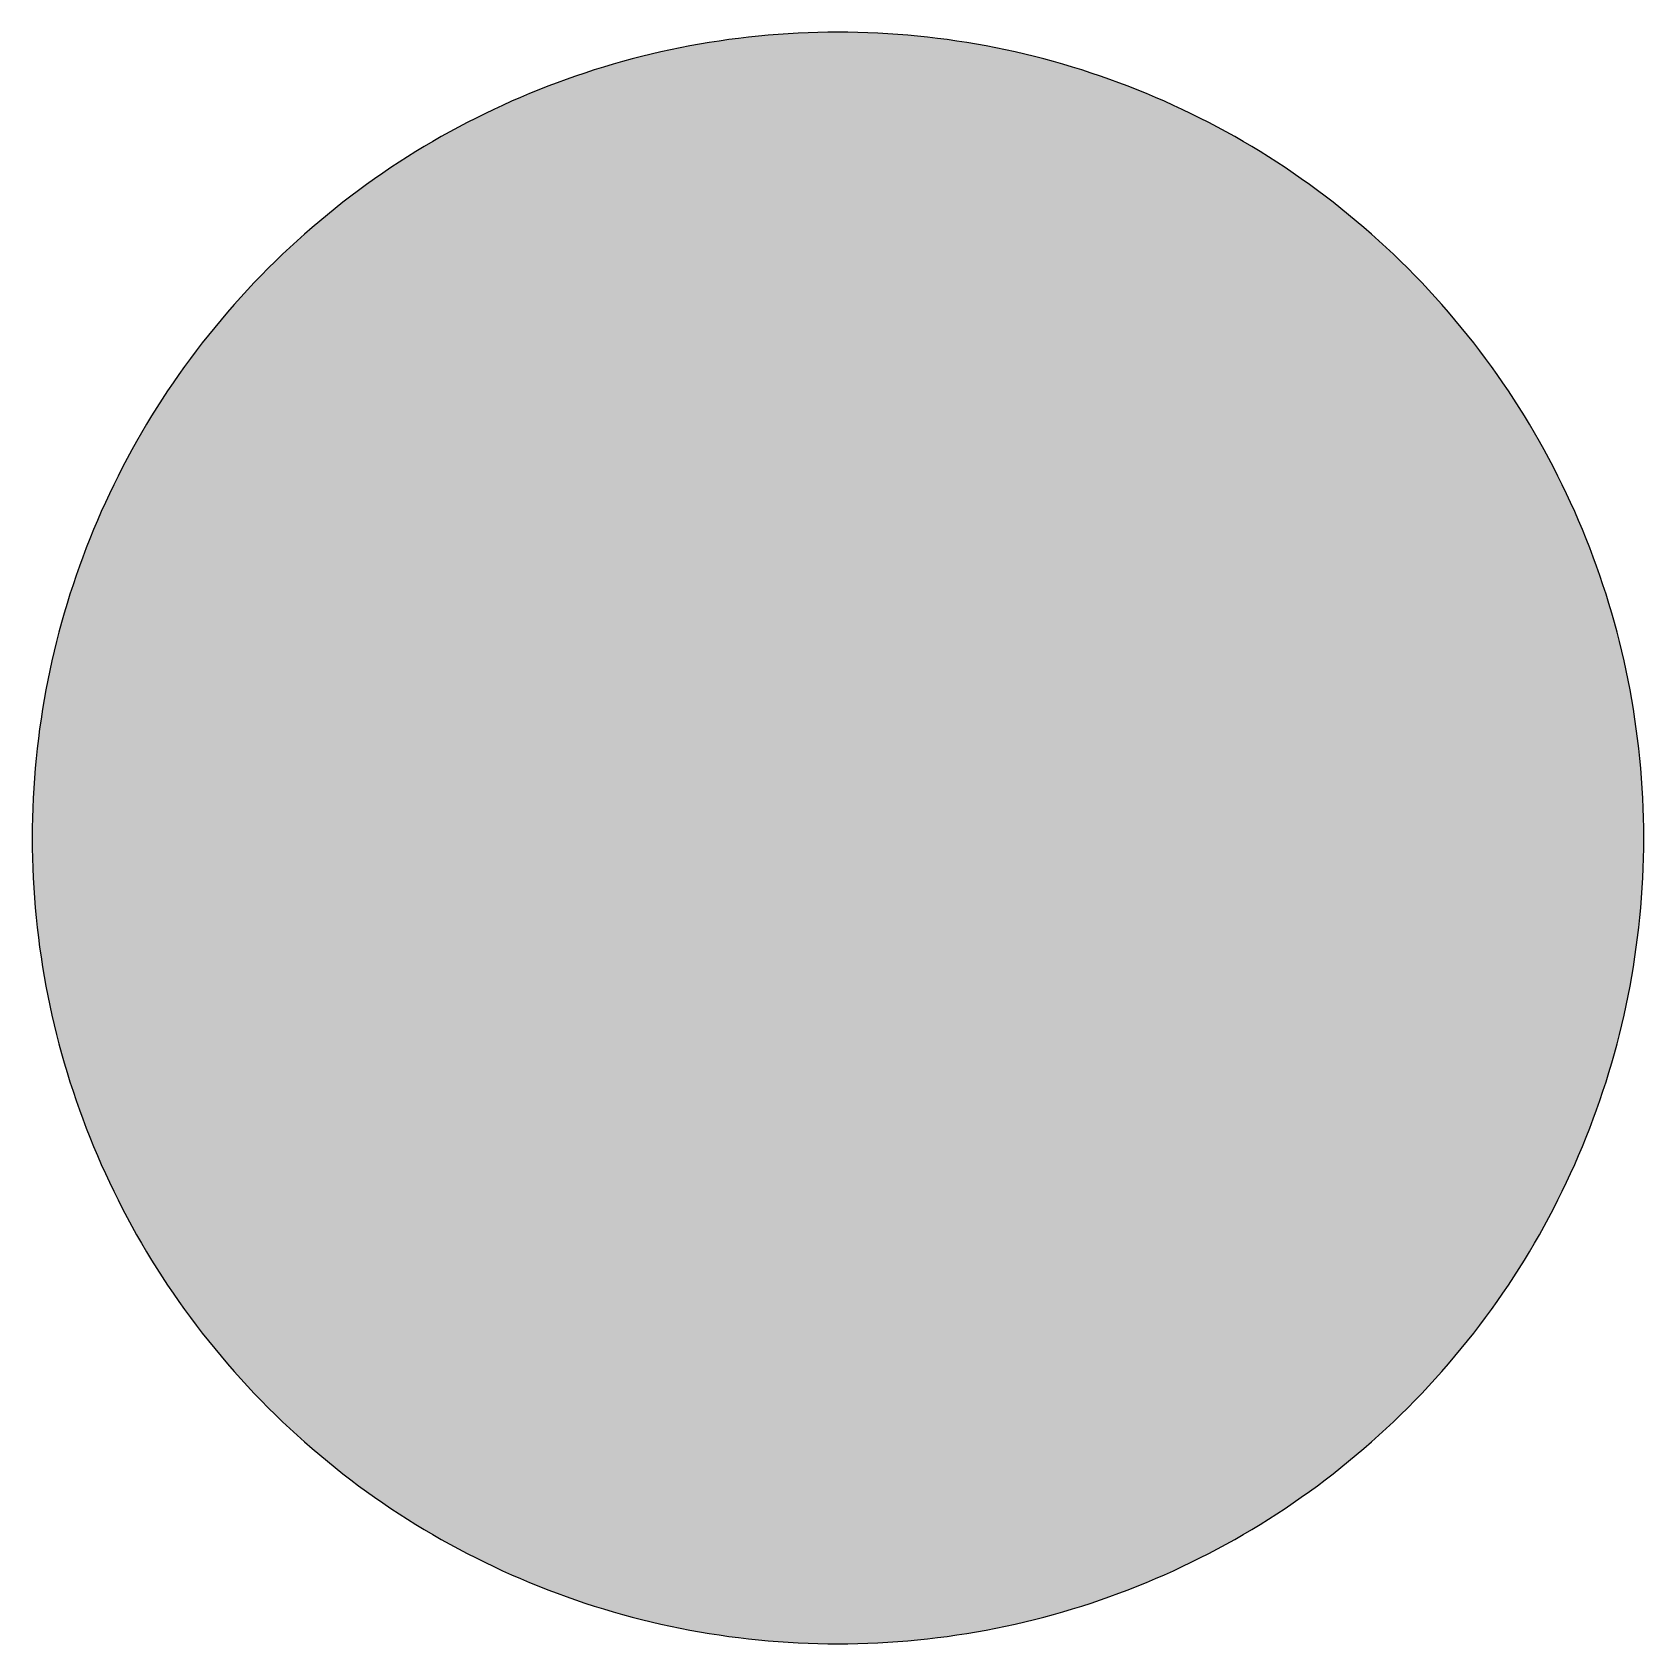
# Model space of a CAD drawing. Header units: millimetres. Extents: x 0 to 212, y 0 to 212.
import ezdxf

# ---------------------------------------------------------------- set-up
doc = ezdxf.new("R2010")
doc.units = ezdxf.units.MM

msp = doc.modelspace()

# ---------------------------------------------------------------- hatches: boundary and pattern name
msp.add_hatch(color=254).paths.add_polyline_path([(211.7189, 105.8869), (211.709, 107.2007), (211.6861, 108.5139), (211.6455, 109.8245), (211.5871, 111.1326), (211.5134, 112.4407), (211.4245, 113.7437), (211.3204, 115.0468), (211.201, 116.3447), (211.0638, 117.6426), (210.9114, 118.9355), (210.7413, 120.2258), (210.5584, 121.5136), (210.3577, 122.7988), (210.1418, 124.079), (209.9107, 125.3566), (209.6643, 126.6292), (209.4027, 127.8992), (209.1258, 129.1641), (208.8337, 130.4239), (208.5264, 131.6812), (208.2038, 132.936), (207.866, 134.1831), (207.5104, 135.4277), (207.1421, 136.6647), (206.7611, 137.8991), (206.3623, 139.1285), (205.9483, 140.3502), (205.5216, 141.5694), (205.0771, 142.781), (204.6199, 143.9901), (204.1474, 145.1915), (203.6623, 146.3853), (203.1619, 147.574), (202.6463, 148.7576), (202.1154, 149.9362), (201.5693, 151.1046), (201.0105, 152.2705), (200.439, 153.4262), (199.8523, 154.5768), (199.2503, 155.7198), (198.6356, 156.8577), (198.0057, 157.9855), (197.3605, 159.1081), (196.7052, 160.2232), (196.0321, 161.3281), (195.3489, 162.4279), (194.6504, 163.5176), (193.9366, 164.6022), (193.2102, 165.6766), (192.471, 166.7434), (191.7167, 167.8), (190.9521, 168.849), (190.1698, 169.8904), (189.3773, 170.9217), (188.5696, 171.9428), (187.7517, 172.9562), (186.9161, 173.9621), (186.0702, 174.9552), (185.2117, 175.9407), (184.338, 176.9161), (183.454, 177.8838), (182.5549, 178.8389), (181.643, 179.7837), (180.721, 180.7185), (179.7837, 181.643), (178.8389, 182.5549), (177.8838, 183.454), (176.9161, 184.338), (175.9407, 185.2117), (174.9552, 186.0702), (173.9621, 186.9161), (172.9562, 187.7492), (171.9428, 188.5696), (170.9217, 189.3773), (169.8904, 190.1698), (168.849, 190.9496), (167.8, 191.7167), (166.7408, 192.471), (165.6766, 193.2102), (164.6022, 193.9366), (163.5176, 194.6504), (162.4279, 195.3489), (161.3281, 196.0321), (160.2232, 196.7052), (159.1081, 197.3631), (157.9855, 198.0057), (156.8577, 198.6356), (155.7198, 199.2503), (154.5768, 199.8523), (153.4262, 200.439), (152.2705, 201.0131), (151.1046, 201.5719), (149.9362, 202.1154), (148.7576, 202.6463), (147.574, 203.1619), (146.3853, 203.6623), (145.1889, 204.15), (143.9875, 204.6199), (142.781, 205.0796), (141.5694, 205.5216), (140.3502, 205.9483), (139.1285, 206.3623), (137.8991, 206.7611), (136.6647, 207.1446), (135.4252, 207.5129), (134.1831, 207.866), (132.9334, 208.2038), (131.6812, 208.5264), (130.4239, 208.8337), (129.1641, 209.1284), (127.8966, 209.4052), (126.6292, 209.6668), (125.3541, 209.9132), (124.0765, 210.1444), (122.7963, 210.3603), (121.5136, 210.5584), (120.2258, 210.7438), (118.9355, 210.9114), (117.6401, 211.0638), (116.3447, 211.201), (115.0468, 211.3229), (113.7437, 211.4271), (112.4382, 211.516), (111.1326, 211.5896), (109.8245, 211.6455), (108.5113, 211.6861), (107.1982, 211.7115), (105.885, 211.7192), (104.5693, 211.7115), (103.2561, 211.6861), (101.9454, 211.6455), (100.6373, 211.5896), (99.3292, 211.516), (98.0262, 211.4271), (96.7232, 211.3229), (95.4253, 211.201), (94.1273, 211.0638), (92.8345, 210.9114), (91.5441, 210.7438), (90.2564, 210.5584), (88.9711, 210.3603), (87.691, 210.1444), (86.4133, 209.9132), (85.1408, 209.6668), (83.8708, 209.4052), (82.6059, 209.1284), (81.346, 208.8337), (80.0887, 208.5264), (78.834, 208.2038), (77.5868, 207.866), (76.3422, 207.5129), (75.1053, 207.1446), (73.8708, 206.7611), (72.6415, 206.3623), (71.4197, 205.9483), (70.2005, 205.5216), (68.9889, 205.0796), (67.7799, 204.6199), (66.5785, 204.15), (65.3847, 203.6623), (64.196, 203.1619), (63.0123, 202.6463), (61.8338, 202.1154), (60.6628, 201.5719), (59.4995, 201.0131), (58.3438, 200.439), (57.1932, 199.8523), (56.0502, 199.2503), (54.9123, 198.6356), (53.7845, 198.0057), (52.6618, 197.3631), (51.5468, 196.7052), (50.4419, 196.0321), (49.342, 195.3489), (48.2524, 194.6504), (47.1678, 193.9366), (46.0934, 193.2102), (45.0266, 192.471), (43.9699, 191.7167), (42.9209, 190.9496), (41.8795, 190.1698), (40.8483, 189.3773), (39.8272, 188.5696), (38.8137, 187.7492), (37.8079, 186.9161), (36.8148, 186.0702), (35.8292, 185.2117), (34.8539, 184.338), (33.8861, 183.454), (32.9311, 182.5549), (31.9862, 181.643), (31.049, 180.7185), (30.1269, 179.7837), (29.2151, 178.8389), (28.3159, 177.8838), (27.432, 176.9161), (26.5582, 175.9407), (25.6997, 174.9552), (24.8539, 173.9621), (24.0208, 172.9562), (23.2004, 171.9428), (22.3926, 170.9217), (21.6002, 169.8904), (20.8204, 168.849), (20.0533, 167.8), (19.2989, 166.7434), (18.5598, 165.6766), (17.8333, 164.6022), (17.1196, 163.5176), (16.4211, 162.4279), (15.7378, 161.3281), (15.0647, 160.2232), (14.4069, 159.1081), (13.7643, 157.9855), (13.1343, 156.8577), (12.5197, 155.7198), (11.9177, 154.5768), (11.3309, 153.4262), (10.7569, 152.2705), (10.1981, 151.1046), (9.6545, 149.9362), (9.1237, 148.7576), (8.6081, 147.574), (8.1077, 146.3853), (7.62, 145.1915), (7.1501, 143.9901), (6.6904, 142.781), (6.2484, 141.5694), (5.8217, 140.3502), (5.4077, 139.1285), (5.0089, 137.8991), (4.6253, 136.6647), (4.257, 135.4277), (3.904, 134.1831), (3.5662, 132.936), (3.2436, 131.6812), (2.9362, 130.4239), (2.6416, 129.1641), (2.3647, 127.8992), (2.1031, 126.6292), (1.8567, 125.3566), (1.6256, 124.079), (1.4097, 122.7988), (1.2116, 121.5136), (1.0262, 120.2258), (0.8585, 118.9355), (0.7061, 117.6426), (0.569, 116.3447), (0.447, 115.0468), (0.3429, 113.7437), (0.254, 112.4407), (0.1803, 111.1326), (0.1245, 109.8245), (0.0838, 108.5139), (0.0584, 107.2007), (0.0508, 105.885), (0.0584, 104.5718), (0.0838, 103.2586), (0.1245, 101.9454), (0.1803, 100.6373), (0.254, 99.3318), (0.3429, 98.0262), (0.447, 96.7232), (0.569, 95.4253), (0.7061, 94.1299), (0.8585, 92.8345), (1.0262, 91.5441), (1.2116, 90.2564), (1.4097, 88.9737), (1.6256, 87.6935), (1.8567, 86.4159), (2.1031, 85.1408), (2.3647, 83.8733), (2.6416, 82.6059), (2.9362, 81.346), (3.2436, 80.0887), (3.5662, 78.8365), (3.904, 77.5868), (4.257, 76.3448), (4.6253, 75.1053), (5.0089, 73.8708), (5.4077, 72.6415), (5.8217, 71.4197), (6.2484, 70.2005), (6.6904, 68.9889), (7.1501, 67.7824), (7.62, 66.581), (8.1077, 65.3847), (8.6081, 64.196), (9.1237, 63.0123), (9.6545, 61.8338), (10.1981, 60.6654), (10.7569, 59.4995), (11.3309, 58.3438), (11.9177, 57.1932), (12.5197, 56.0502), (13.1343, 54.9123), (13.7643, 53.7845), (14.4069, 52.6618), (15.0647, 51.5468), (15.7378, 50.4419), (16.4211, 49.342), (17.1196, 48.2524), (17.8333, 47.1678), (18.5598, 46.0934), (19.2989, 45.0291), (20.0533, 43.9699), (20.8204, 42.9209), (21.6002, 41.8795), (22.3926, 40.8483), (23.2004, 39.8272), (24.0208, 38.8137), (24.8539, 37.8079), (25.6997, 36.8148), (26.5582, 35.8292), (27.432, 34.8539), (28.3159, 33.8861), (29.2151, 32.9311), (30.1269, 31.9862), (31.049, 31.049), (31.9862, 30.1269), (32.9311, 29.2151), (33.8861, 28.3159), (34.8539, 27.432), (35.8292, 26.5582), (36.8148, 25.6997), (37.8079, 24.8539), (38.8137, 24.0182), (39.8272, 23.2004), (40.8483, 22.3926), (41.8795, 21.6002), (42.9209, 20.8178), (43.9699, 20.0533), (45.0266, 19.2989), (46.0934, 18.5598), (47.1678, 17.8333), (48.2524, 17.1196), (49.342, 16.4211), (50.4419, 15.7378), (51.5468, 15.0647), (52.6618, 14.4094), (53.7845, 13.7643), (54.9123, 13.1343), (56.0502, 12.5197), (57.1932, 11.9177), (58.3438, 11.3309), (59.4995, 10.7594), (60.6628, 10.2006), (61.8338, 9.6545), (63.0123, 9.1237), (64.196, 8.6081), (65.3847, 8.1077), (66.5785, 7.6225), (67.7799, 7.1501), (68.9889, 6.6929), (70.2005, 6.2484), (71.4197, 5.8217), (72.6415, 5.4077), (73.8708, 5.0089), (75.1053, 4.6279), (76.3422, 4.2596), (77.5868, 3.904), (78.834, 3.5662), (80.0887, 3.2436), (81.346, 2.9362), (82.6059, 2.6441), (83.8708, 2.3673), (85.1408, 2.1057), (86.4133, 1.8593), (87.691, 1.6281), (88.9711, 1.4122), (90.2564, 1.2116), (91.5441, 1.0287), (92.8345, 0.8585), (94.1273, 0.7061), (95.4253, 0.569), (96.7232, 0.4496), (98.0262, 0.3454), (99.3292, 0.2565), (100.6373, 0.1829), (101.9454, 0.1245), (103.2561, 0.0838), (104.5693, 0.061), (105.885, 0.0533), (107.1982, 0.061), (108.5113, 0.0838), (109.8245, 0.1245), (111.1326, 0.1829), (112.4382, 0.2565), (113.7437, 0.3454), (115.0468, 0.4496), (116.3447, 0.569), (117.6401, 0.7061), (118.9355, 0.8585), (120.2258, 1.0287), (121.5136, 1.2116), (122.7963, 1.4122), (124.0765, 1.6281), (125.3541, 1.8593), (126.6292, 2.1057), (127.8966, 2.3673), (129.1641, 2.6441), (130.4239, 2.9362), (131.6812, 3.2436), (132.9334, 3.5662), (134.1831, 3.904), (135.4252, 4.2596), (136.6647, 4.6279), (137.8991, 5.0089), (139.1285, 5.4077), (140.3502, 5.8217), (141.5694, 6.2484), (142.781, 6.6929), (143.9875, 7.1501), (145.1889, 7.6225), (146.3853, 8.1077), (147.574, 8.6081), (148.7576, 9.1237), (149.9362, 9.6545), (151.1046, 10.2006), (152.2705, 10.7594), (153.4262, 11.3309), (154.5768, 11.9177), (155.7198, 12.5197), (156.8577, 13.1343), (157.9855, 13.7643), (159.1081, 14.4094), (160.2232, 15.0647), (161.3281, 15.7378), (162.4279, 16.4211), (163.5176, 17.1196), (164.6022, 17.8333), (165.6766, 18.5598), (166.7408, 19.2989), (167.8, 20.0533), (168.849, 20.8178), (169.8904, 21.6002), (170.9217, 22.3926), (171.9428, 23.2004), (172.9562, 24.0182), (173.9621, 24.8539), (174.9552, 25.6997), (175.9407, 26.5582), (176.9161, 27.432), (177.8838, 28.3159), (178.8389, 29.2151), (179.7837, 30.1269), (180.721, 31.049), (181.643, 31.9862), (182.5549, 32.9311), (183.454, 33.8861), (184.338, 34.8539), (185.2117, 35.8292), (186.0702, 36.8148), (186.9161, 37.8079), (187.7517, 38.8137), (188.5696, 39.8272), (189.3773, 40.8483), (190.1698, 41.8795), (190.9521, 42.9209), (191.7167, 43.9699), (192.471, 45.0291), (193.2102, 46.0934), (193.9366, 47.1678), (194.6504, 48.2524), (195.3489, 49.342), (196.0321, 50.4419), (196.7052, 51.5468), (197.3605, 52.6618), (198.0057, 53.7845), (198.6356, 54.9123), (199.2503, 56.0502), (199.8523, 57.1932), (200.439, 58.3438), (201.0105, 59.4995), (201.5693, 60.6654), (202.1154, 61.8338), (202.6463, 63.0123), (203.1619, 64.196), (203.6623, 65.3847), (204.1474, 66.581), (204.6199, 67.7824), (205.0771, 68.9889), (205.5216, 70.2005), (205.9483, 71.4197), (206.3623, 72.6415), (206.7611, 73.8708), (207.1421, 75.1053), (207.5104, 76.3448), (207.866, 77.5868), (208.2038, 78.8365), (208.5264, 80.0887), (208.8337, 81.346), (209.1258, 82.6059), (209.4027, 83.8733), (209.6643, 85.1408), (209.9107, 86.4159), (210.1418, 87.6935), (210.3577, 88.9737), (210.5584, 90.2564), (210.7413, 91.5441), (210.9114, 92.8345), (211.0638, 94.1299), (211.201, 95.4253), (211.3204, 96.7232), (211.4245, 98.0262), (211.5134, 99.3318), (211.5871, 100.6373), (211.6455, 101.9454), (211.6861, 103.2586), (211.709, 104.5718), (211.7166, 105.885)])
h = msp.add_hatch(color=22)
edge = h.paths.add_edge_path()
edge.add_line((206.4272, 105.8869), (206.4182, 107.1347))
edge.add_line((206.4182, 107.1347), (206.3953, 108.3818))
edge.add_line((206.3953, 108.3818), (206.3572, 109.6264))
edge.add_line((206.3572, 109.6264), (206.3013, 110.871))
edge.add_line((206.3013, 110.871), (206.2328, 112.1131))
edge.add_line((206.2328, 112.1131), (206.1489, 113.3526))
edge.add_line((206.1489, 113.3526), (206.0499, 114.5896))
edge.add_line((206.0499, 114.5896), (205.933, 115.824))
edge.add_line((205.933, 115.824), (205.8035, 117.0534))
edge.add_line((205.8035, 117.0534), (205.6587, 118.2827))
edge.add_line((205.6587, 118.2827), (205.4987, 119.5095))
edge.add_line((205.4987, 119.5095), (205.3234, 120.7313))
edge.add_line((205.3234, 120.7313), (205.1355, 121.953))
edge.add_line((205.1355, 121.953), (204.9297, 123.1697))
edge.add_line((204.9297, 123.1697), (204.7113, 124.3813))
edge.add_line((204.7113, 124.3813), (204.4776, 125.5928))
edge.add_line((204.4776, 125.5928), (204.2287, 126.7968))
edge.add_line((204.2287, 126.7968), (203.9645, 128.0008))
edge.add_line((203.9645, 128.0008), (203.6877, 129.1971))
edge.add_line((203.6877, 129.1971), (203.393, 130.3934))
edge.add_line((203.393, 130.3934), (203.0882, 131.5822))
edge.add_line((203.0882, 131.5822), (202.7657, 132.7683))
edge.add_line((202.7657, 132.7683), (202.4304, 133.9494))
edge.add_line((202.4304, 133.9494), (202.0799, 135.1255))
edge.add_line((202.0799, 135.1255), (201.7166, 136.2989))
edge.add_line((201.7166, 136.2989), (201.3382, 137.4648))
edge.add_line((201.3382, 137.4648), (200.9445, 138.6281))
edge.add_line((200.9445, 138.6281), (200.5381, 139.7864))
edge.add_line((200.5381, 139.7864), (200.119, 140.937))
edge.add_line((200.119, 140.937), (199.6846, 142.0851))
edge.add_line((199.6846, 142.0851), (199.2351, 143.2255))
edge.add_line((199.2351, 143.2255), (198.7728, 144.3609))
edge.add_line((198.7728, 144.3609), (198.2978, 145.4912))
edge.add_line((198.2978, 145.4912), (197.8076, 146.6139))
edge.add_line((197.8076, 146.6139), (197.3047, 147.734))
edge.add_line((197.3047, 147.734), (196.7865, 148.844))
edge.add_line((196.7865, 148.844), (196.2556, 149.9514))
edge.add_line((196.2556, 149.9514), (195.7121, 151.0513))
edge.add_line((195.7121, 151.0513), (195.1533, 152.1435))
edge.add_line((195.1533, 152.1435), (194.5818, 153.2306))
edge.add_line((194.5818, 153.2306), (193.9976, 154.3101))
edge.add_line((193.9976, 154.3101), (193.4007, 155.382))
edge.add_line((193.4007, 155.382), (192.7885, 156.4462))
edge.add_line((192.7885, 156.4462), (192.1637, 157.5054))
edge.add_line((192.1637, 157.5054), (191.5262, 158.557))
edge.add_line((191.5262, 158.557), (190.8759, 159.6009))
edge.add_line((190.8759, 159.6009), (190.2104, 160.6372))
edge.add_line((190.2104, 160.6372), (189.5348, 161.6659))
edge.add_line((189.5348, 161.6659), (188.8439, 162.687))
edge.add_line((188.8439, 162.687), (188.1429, 163.7005))
edge.add_line((188.1429, 163.7005), (187.4266, 164.7038))
edge.add_line((187.4266, 164.7038), (186.6976, 165.702))
edge.add_line((186.6976, 165.702), (185.9559, 166.69))
edge.add_line((185.9559, 166.69), (185.2041, 167.6705))
edge.add_line((185.2041, 167.6705), (184.437, 168.6408))
edge.add_line((184.437, 168.6408), (183.6572, 169.6034))
edge.add_line((183.6572, 169.6034), (182.8673, 170.5585))
edge.add_line((182.8673, 170.5585), (182.0621, 171.5033))
edge.add_line((182.0621, 171.5033), (181.2468, 172.4381))
edge.add_line((181.2468, 172.4381), (180.4162, 173.3652))
edge.add_line((180.4162, 173.3652), (179.5755, 174.2846))
edge.add_line((179.5755, 174.2846), (178.722, 175.1914))
edge.add_line((178.722, 175.1914), (177.8559, 176.0906))
edge.add_line((177.8559, 176.0906), (176.9796, 176.9796))
edge.add_line((176.9796, 176.9796), (176.0906, 177.8559))
edge.add_line((176.0906, 177.8559), (175.1914, 178.722))
edge.add_line((175.1914, 178.722), (174.2846, 179.5755))
edge.add_line((174.2846, 179.5755), (173.3652, 180.4162))
edge.add_line((173.3652, 180.4162), (172.4381, 181.2442))
edge.add_line((172.4381, 181.2442), (171.5033, 182.0621))
edge.add_line((171.5033, 182.0621), (170.5585, 182.8648))
edge.add_line((170.5585, 182.8648), (169.6034, 183.6572))
edge.add_line((169.6034, 183.6572), (168.6408, 184.437))
edge.add_line((168.6408, 184.437), (167.6705, 185.2041))
edge.add_line((167.6705, 185.2041), (166.69, 185.9559))
edge.add_line((166.69, 185.9559), (165.702, 186.6976))
edge.add_line((165.702, 186.6976), (164.7038, 187.4266))
edge.add_line((164.7038, 187.4266), (163.7005, 188.1429))
edge.add_line((163.7005, 188.1429), (162.687, 188.8439))
edge.add_line((162.687, 188.8439), (161.6659, 189.5348))
edge.add_line((161.6659, 189.5348), (160.6372, 190.2104))
edge.add_line((160.6372, 190.2104), (159.6009, 190.8759))
edge.add_line((159.6009, 190.8759), (158.557, 191.5262))
edge.add_line((158.557, 191.5262), (157.5054, 192.1637))
edge.add_line((157.5054, 192.1637), (156.4462, 192.7885))
edge.add_line((156.4462, 192.7885), (155.382, 193.4007))
edge.add_line((155.382, 193.4007), (154.3075, 193.9976))
edge.add_line((154.3075, 193.9976), (153.228, 194.5818))
edge.add_line((153.228, 194.5818), (152.1435, 195.1533))
edge.add_line((152.1435, 195.1533), (151.0487, 195.7121))
edge.add_line((151.0487, 195.7121), (149.9514, 196.2556))
edge.add_line((149.9514, 196.2556), (148.844, 196.7865))
edge.add_line((148.844, 196.7865), (147.734, 197.3047))
edge.add_line((147.734, 197.3047), (146.6139, 197.8076))
edge.add_line((146.6139, 197.8076), (145.4912, 198.2978))
edge.add_line((145.4912, 198.2978), (144.3609, 198.7728))
edge.add_line((144.3609, 198.7728), (143.2255, 199.2351))
edge.add_line((143.2255, 199.2351), (142.0825, 199.6846))
edge.add_line((142.0825, 199.6846), (140.937, 200.119))
edge.add_line((140.937, 200.119), (139.7838, 200.5406))
edge.add_line((139.7838, 200.5406), (138.6281, 200.947))
edge.add_line((138.6281, 200.947), (137.4648, 201.3382))
edge.add_line((137.4648, 201.3382), (136.2989, 201.7166))
edge.add_line((136.2989, 201.7166), (135.1255, 202.0824))
edge.add_line((135.1255, 202.0824), (133.9494, 202.4304))
edge.add_line((133.9494, 202.4304), (132.7683, 202.7657))
edge.add_line((132.7683, 202.7657), (131.5822, 203.0882))
edge.add_line((131.5822, 203.0882), (130.3909, 203.3956))
edge.add_line((130.3909, 203.3956), (129.1971, 203.6877))
edge.add_line((129.1971, 203.6877), (127.9982, 203.9645))
edge.add_line((127.9982, 203.9645), (126.7968, 204.2287))
edge.add_line((126.7968, 204.2287), (125.5903, 204.4776))
edge.add_line((125.5903, 204.4776), (124.3813, 204.7113))
edge.add_line((124.3813, 204.7113), (123.1671, 204.9323))
edge.add_line((123.1671, 204.9323), (121.9505, 205.1355))
edge.add_line((121.9505, 205.1355), (120.7313, 205.326))
edge.add_line((120.7313, 205.326), (119.5095, 205.5012))
edge.add_line((119.5095, 205.5012), (118.2827, 205.6613))
edge.add_line((118.2827, 205.6613), (117.0534, 205.806))
edge.add_line((117.0534, 205.806), (115.8215, 205.9356))
edge.add_line((115.8215, 205.9356), (114.587, 206.0499))
edge.add_line((114.587, 206.0499), (113.35, 206.1489))
edge.add_line((113.35, 206.1489), (112.1105, 206.2353))
edge.add_line((112.1105, 206.2353), (110.871, 206.3039))
edge.add_line((110.871, 206.3039), (109.6264, 206.3572))
edge.add_line((109.6264, 206.3572), (108.3818, 206.3953))
edge.add_line((108.3818, 206.3953), (107.1347, 206.4207))
edge.add_line((107.1347, 206.4207), (105.885, 206.4283))
edge.add_line((105.885, 206.4283), (104.6353, 206.4207))
edge.add_line((104.6353, 206.4207), (103.3882, 206.3953))
edge.add_line((103.3882, 206.3953), (102.1436, 206.3572))
edge.add_line((102.1436, 206.3572), (100.899, 206.3039))
edge.add_line((100.899, 206.3039), (99.6569, 206.2353))
edge.add_line((99.6569, 206.2353), (98.4174, 206.1489))
edge.add_line((98.4174, 206.1489), (97.1804, 206.0499))
edge.add_line((97.1804, 206.0499), (95.946, 205.9356))
edge.add_line((95.946, 205.9356), (94.7166, 205.806))
edge.add_line((94.7166, 205.806), (93.4872, 205.6613))
edge.add_line((93.4872, 205.6613), (92.2604, 205.5012))
edge.add_line((92.2604, 205.5012), (91.0387, 205.326))
edge.add_line((91.0387, 205.326), (89.8169, 205.1355))
edge.add_line((89.8169, 205.1355), (88.6003, 204.9323))
edge.add_line((88.6003, 204.9323), (87.3887, 204.7113))
edge.add_line((87.3887, 204.7113), (86.1771, 204.4776))
edge.add_line((86.1771, 204.4776), (84.9732, 204.2287))
edge.add_line((84.9732, 204.2287), (83.7692, 203.9645))
edge.add_line((83.7692, 203.9645), (82.5729, 203.6877))
edge.add_line((82.5729, 203.6877), (81.3765, 203.3956))
edge.add_line((81.3765, 203.3956), (80.1878, 203.0882))
edge.add_line((80.1878, 203.0882), (79.0016, 202.7657))
edge.add_line((79.0016, 202.7657), (77.8205, 202.4304))
edge.add_line((77.8205, 202.4304), (76.6445, 202.0824))
edge.add_line((76.6445, 202.0824), (75.471, 201.7166))
edge.add_line((75.471, 201.7166), (74.3052, 201.3382))
edge.add_line((74.3052, 201.3382), (73.1418, 200.947))
edge.add_line((73.1418, 200.947), (71.9836, 200.5406))
edge.add_line((71.9836, 200.5406), (70.833, 200.119))
edge.add_line((70.833, 200.119), (69.6849, 199.6846))
edge.add_line((69.6849, 199.6846), (68.5444, 199.2351))
edge.add_line((68.5444, 199.2351), (67.4091, 198.7728))
edge.add_line((67.4091, 198.7728), (66.2788, 198.2978))
edge.add_line((66.2788, 198.2978), (65.1561, 197.8076))
edge.add_line((65.1561, 197.8076), (64.0359, 197.3047))
edge.add_line((64.0359, 197.3047), (62.926, 196.7865))
edge.add_line((62.926, 196.7865), (61.8185, 196.2556))
edge.add_line((61.8185, 196.2556), (60.7187, 195.7121))
edge.add_line((60.7187, 195.7121), (59.6265, 195.1533))
edge.add_line((59.6265, 195.1533), (58.5394, 194.5818))
edge.add_line((58.5394, 194.5818), (57.4599, 193.9976))
edge.add_line((57.4599, 193.9976), (56.388, 193.4007))
edge.add_line((56.388, 193.4007), (55.3237, 192.7885))
edge.add_line((55.3237, 192.7885), (54.2646, 192.1637))
edge.add_line((54.2646, 192.1637), (53.213, 191.5262))
edge.add_line((53.213, 191.5262), (52.1691, 190.8759))
edge.add_line((52.1691, 190.8759), (51.1327, 190.2104))
edge.add_line((51.1327, 190.2104), (50.104, 189.5348))
edge.add_line((50.104, 189.5348), (49.083, 188.8439))
edge.add_line((49.083, 188.8439), (48.0695, 188.1429))
edge.add_line((48.0695, 188.1429), (47.0662, 187.4266))
edge.add_line((47.0662, 187.4266), (46.068, 186.6976))
edge.add_line((46.068, 186.6976), (45.0799, 185.9559))
edge.add_line((45.0799, 185.9559), (44.0995, 185.2041))
edge.add_line((44.0995, 185.2041), (43.1292, 184.437))
edge.add_line((43.1292, 184.437), (42.1665, 183.6572))
edge.add_line((42.1665, 183.6572), (41.2115, 182.8648))
edge.add_line((41.2115, 182.8648), (40.2666, 182.0621))
edge.add_line((40.2666, 182.0621), (39.3319, 181.2442))
edge.add_line((39.3319, 181.2442), (38.4048, 180.4162))
edge.add_line((38.4048, 180.4162), (37.4853, 179.5755))
edge.add_line((37.4853, 179.5755), (36.5785, 178.722))
edge.add_line((36.5785, 178.722), (35.6794, 177.8559))
edge.add_line((35.6794, 177.8559), (34.7904, 176.9796))
edge.add_line((34.7904, 176.9796), (33.9141, 176.0906))
edge.add_line((33.9141, 176.0906), (33.0479, 175.1914))
edge.add_line((33.0479, 175.1914), (32.1945, 174.2846))
edge.add_line((32.1945, 174.2846), (31.3538, 173.3652))
edge.add_line((31.3538, 173.3652), (30.5257, 172.4381))
edge.add_line((30.5257, 172.4381), (29.7078, 171.5033))
edge.add_line((29.7078, 171.5033), (28.9052, 170.5585))
edge.add_line((28.9052, 170.5585), (28.1127, 169.6034))
edge.add_line((28.1127, 169.6034), (27.3329, 168.6408))
edge.add_line((27.3329, 168.6408), (26.5659, 167.6705))
edge.add_line((26.5659, 167.6705), (25.814, 166.69))
edge.add_line((25.814, 166.69), (25.0723, 165.702))
edge.add_line((25.0723, 165.702), (24.3434, 164.7038))
edge.add_line((24.3434, 164.7038), (23.6271, 163.7005))
edge.add_line((23.6271, 163.7005), (22.926, 162.687))
edge.add_line((22.926, 162.687), (22.2352, 161.6659))
edge.add_line((22.2352, 161.6659), (21.5595, 160.6372))
edge.add_line((21.5595, 160.6372), (20.894, 159.6009))
edge.add_line((20.894, 159.6009), (20.2438, 158.557))
edge.add_line((20.2438, 158.557), (19.6063, 157.5054))
edge.add_line((19.6063, 157.5054), (18.9814, 156.4462))
edge.add_line((18.9814, 156.4462), (18.3693, 155.382))
edge.add_line((18.3693, 155.382), (17.7724, 154.3101))
edge.add_line((17.7724, 154.3101), (17.1882, 153.2306))
edge.add_line((17.1882, 153.2306), (16.6167, 152.1435))
edge.add_line((16.6167, 152.1435), (16.0579, 151.0513))
edge.add_line((16.0579, 151.0513), (15.5143, 149.9514))
edge.add_line((15.5143, 149.9514), (14.9835, 148.844))
edge.add_line((14.9835, 148.844), (14.4653, 147.734))
edge.add_line((14.4653, 147.734), (13.9624, 146.6139))
edge.add_line((13.9624, 146.6139), (13.4722, 145.4912))
edge.add_line((13.4722, 145.4912), (12.9972, 144.3609))
edge.add_line((12.9972, 144.3609), (12.5349, 143.2255))
edge.add_line((12.5349, 143.2255), (12.0853, 142.0851))
edge.add_line((12.0853, 142.0851), (11.651, 140.937))
edge.add_line((11.651, 140.937), (11.2293, 139.7864))
edge.add_line((11.2293, 139.7864), (10.8229, 138.6281))
edge.add_line((10.8229, 138.6281), (10.4318, 137.4648))
edge.add_line((10.4318, 137.4648), (10.0533, 136.2989))
edge.add_line((10.0533, 136.2989), (9.6876, 135.1255))
edge.add_line((9.6876, 135.1255), (9.3396, 133.9494))
edge.add_line((9.3396, 133.9494), (9.0043, 132.7683))
edge.add_line((9.0043, 132.7683), (8.6817, 131.5822))
edge.add_line((8.6817, 131.5822), (8.3744, 130.3934))
edge.add_line((8.3744, 130.3934), (8.0823, 129.1971))
edge.add_line((8.0823, 129.1971), (7.8054, 128.0008))
edge.add_line((7.8054, 128.0008), (7.5413, 126.7968))
edge.add_line((7.5413, 126.7968), (7.2923, 125.5928))
edge.add_line((7.2923, 125.5928), (7.0587, 124.3813))
edge.add_line((7.0587, 124.3813), (6.8377, 123.1697))
edge.add_line((6.8377, 123.1697), (6.6345, 121.953))
edge.add_line((6.6345, 121.953), (6.444, 120.7313))
edge.add_line((6.444, 120.7313), (6.2687, 119.5095))
edge.add_line((6.2687, 119.5095), (6.1087, 118.2827))
edge.add_line((6.1087, 118.2827), (5.9639, 117.0534))
edge.add_line((5.9639, 117.0534), (5.8344, 115.824))
edge.add_line((5.8344, 115.824), (5.7201, 114.5896))
edge.add_line((5.7201, 114.5896), (5.621, 113.3526))
edge.add_line((5.621, 113.3526), (5.5347, 112.1131))
edge.add_line((5.5347, 112.1131), (5.4661, 110.871))
edge.add_line((5.4661, 110.871), (5.4127, 109.6264))
edge.add_line((5.4127, 109.6264), (5.3746, 108.3818))
edge.add_line((5.3746, 108.3818), (5.3492, 107.1347))
edge.add_line((5.3492, 107.1347), (5.3416, 105.885))
edge.add_line((5.3416, 105.885), (5.3492, 104.6353))
edge.add_line((5.3492, 104.6353), (5.3746, 103.3882))
edge.add_line((5.3746, 103.3882), (5.4127, 102.1436))
edge.add_line((5.4127, 102.1436), (5.4661, 100.899))
edge.add_line((5.4661, 100.899), (5.5347, 99.6594))
edge.add_line((5.5347, 99.6594), (5.621, 98.4199))
edge.add_line((5.621, 98.4199), (5.7201, 97.1829))
edge.add_line((5.7201, 97.1829), (5.8344, 95.9485))
edge.add_line((5.8344, 95.9485), (5.9639, 94.7166))
edge.add_line((5.9639, 94.7166), (6.1087, 93.4872))
edge.add_line((6.1087, 93.4872), (6.2687, 92.2604))
edge.add_line((6.2687, 92.2604), (6.444, 91.0387))
edge.add_line((6.444, 91.0387), (6.6345, 89.8195))
edge.add_line((6.6345, 89.8195), (6.8377, 88.6028))
edge.add_line((6.8377, 88.6028), (7.0587, 87.3887))
edge.add_line((7.0587, 87.3887), (7.2923, 86.1797))
edge.add_line((7.2923, 86.1797), (7.5413, 84.9732))
edge.add_line((7.5413, 84.9732), (7.8054, 83.7717))
edge.add_line((7.8054, 83.7717), (8.0823, 82.5729))
edge.add_line((8.0823, 82.5729), (8.3744, 81.3791))
edge.add_line((8.3744, 81.3791), (8.6817, 80.1878))
edge.add_line((8.6817, 80.1878), (9.0043, 79.0016))
edge.add_line((9.0043, 79.0016), (9.3396, 77.8205))
edge.add_line((9.3396, 77.8205), (9.6876, 76.6445))
edge.add_line((9.6876, 76.6445), (10.0533, 75.471))
edge.add_line((10.0533, 75.471), (10.4318, 74.3052))
edge.add_line((10.4318, 74.3052), (10.8229, 73.1418))
edge.add_line((10.8229, 73.1418), (11.2293, 71.9861))
edge.add_line((11.2293, 71.9861), (11.651, 70.833))
edge.add_line((11.651, 70.833), (12.0853, 69.6874))
edge.add_line((12.0853, 69.6874), (12.5349, 68.5444))
edge.add_line((12.5349, 68.5444), (12.9972, 67.4091))
edge.add_line((12.9972, 67.4091), (13.4722, 66.2788))
edge.add_line((13.4722, 66.2788), (13.9624, 65.1561))
edge.add_line((13.9624, 65.1561), (14.4653, 64.0359))
edge.add_line((14.4653, 64.0359), (14.9835, 62.926))
edge.add_line((14.9835, 62.926), (15.5143, 61.8185))
edge.add_line((15.5143, 61.8185), (16.0579, 60.7212))
edge.add_line((16.0579, 60.7212), (16.6167, 59.6265))
edge.add_line((16.6167, 59.6265), (17.1882, 58.5419))
edge.add_line((17.1882, 58.5419), (17.7724, 57.4624))
edge.add_line((17.7724, 57.4624), (18.3693, 56.388))
edge.add_line((18.3693, 56.388), (18.9814, 55.3237))
edge.add_line((18.9814, 55.3237), (19.6063, 54.2646))
edge.add_line((19.6063, 54.2646), (20.2438, 53.213))
edge.add_line((20.2438, 53.213), (20.894, 52.1691))
edge.add_line((20.894, 52.1691), (21.5595, 51.1327))
edge.add_line((21.5595, 51.1327), (22.2352, 50.104))
edge.add_line((22.2352, 50.104), (22.926, 49.083))
edge.add_line((22.926, 49.083), (23.6271, 48.0695))
edge.add_line((23.6271, 48.0695), (24.3434, 47.0662))
edge.add_line((24.3434, 47.0662), (25.0723, 46.068))
edge.add_line((25.0723, 46.068), (25.814, 45.0799))
edge.add_line((25.814, 45.0799), (26.5659, 44.0995))
edge.add_line((26.5659, 44.0995), (27.3329, 43.1292))
edge.add_line((27.3329, 43.1292), (28.1127, 42.1665))
edge.add_line((28.1127, 42.1665), (28.9052, 41.2115))
edge.add_line((28.9052, 41.2115), (29.7078, 40.2666))
edge.add_line((29.7078, 40.2666), (30.5257, 39.3319))
edge.add_line((30.5257, 39.3319), (31.3538, 38.4048))
edge.add_line((31.3538, 38.4048), (32.1945, 37.4853))
edge.add_line((32.1945, 37.4853), (33.0479, 36.5785))
edge.add_line((33.0479, 36.5785), (33.9141, 35.6794))
edge.add_line((33.9141, 35.6794), (34.7904, 34.7904))
edge.add_line((34.7904, 34.7904), (35.6794, 33.9141))
edge.add_line((35.6794, 33.9141), (36.5785, 33.0479))
edge.add_line((36.5785, 33.0479), (37.4853, 32.1945))
edge.add_line((37.4853, 32.1945), (38.4048, 31.3538))
edge.add_line((38.4048, 31.3538), (39.3319, 30.5232))
edge.add_line((39.3319, 30.5232), (40.2666, 29.7078))
edge.add_line((40.2666, 29.7078), (41.2115, 28.9027))
edge.add_line((41.2115, 28.9027), (42.1665, 28.1127))
edge.add_line((42.1665, 28.1127), (43.1292, 27.3329))
edge.add_line((43.1292, 27.3329), (44.0995, 26.5659))
edge.add_line((44.0995, 26.5659), (45.0799, 25.814))
edge.add_line((45.0799, 25.814), (46.068, 25.0723))
edge.add_line((46.068, 25.0723), (47.0662, 24.3434))
edge.add_line((47.0662, 24.3434), (48.0695, 23.6271))
edge.add_line((48.0695, 23.6271), (49.083, 22.926))
edge.add_line((49.083, 22.926), (50.104, 22.2352))
edge.add_line((50.104, 22.2352), (51.1327, 21.5595))
edge.add_line((51.1327, 21.5595), (52.1691, 20.894))
edge.add_line((52.1691, 20.894), (53.213, 20.2438))
edge.add_line((53.213, 20.2438), (54.2646, 19.6063))
edge.add_line((54.2646, 19.6063), (55.3237, 18.9814))
edge.add_line((55.3237, 18.9814), (56.388, 18.3693))
edge.add_line((56.388, 18.3693), (57.4599, 17.7724))
edge.add_line((57.4599, 17.7724), (58.5394, 17.1882))
edge.add_line((58.5394, 17.1882), (59.6265, 16.6167))
edge.add_line((59.6265, 16.6167), (60.7187, 16.0579))
edge.add_line((60.7187, 16.0579), (61.8185, 15.5143))
edge.add_line((61.8185, 15.5143), (62.926, 14.9835))
edge.add_line((62.926, 14.9835), (64.0359, 14.4653))
edge.add_line((64.0359, 14.4653), (65.1561, 13.9624))
edge.add_line((65.1561, 13.9624), (66.2788, 13.4722))
edge.add_line((66.2788, 13.4722), (67.4091, 12.9972))
edge.add_line((67.4091, 12.9972), (68.5444, 12.5349))
edge.add_line((68.5444, 12.5349), (69.6849, 12.0853))
edge.add_line((69.6849, 12.0853), (70.833, 11.651))
edge.add_line((70.833, 11.651), (71.9836, 11.2319))
edge.add_line((71.9836, 11.2319), (73.1418, 10.8255))
edge.add_line((73.1418, 10.8255), (74.3052, 10.4318))
edge.add_line((74.3052, 10.4318), (75.471, 10.0533))
edge.add_line((75.471, 10.0533), (76.6445, 9.6901))
edge.add_line((76.6445, 9.6901), (77.8205, 9.3396))
edge.add_line((77.8205, 9.3396), (79.0016, 9.0043))
edge.add_line((79.0016, 9.0043), (80.1878, 8.6817))
edge.add_line((80.1878, 8.6817), (81.3765, 8.3769))
edge.add_line((81.3765, 8.3769), (82.5729, 8.0823))
edge.add_line((82.5729, 8.0823), (83.7692, 7.8054))
edge.add_line((83.7692, 7.8054), (84.9732, 7.5413))
edge.add_line((84.9732, 7.5413), (86.1771, 7.2923))
edge.add_line((86.1771, 7.2923), (87.3887, 7.0587))
edge.add_line((87.3887, 7.0587), (88.6003, 6.8402))
edge.add_line((88.6003, 6.8402), (89.8169, 6.6345))
edge.add_line((89.8169, 6.6345), (91.0387, 6.4465))
edge.add_line((91.0387, 6.4465), (92.2604, 6.2713))
edge.add_line((92.2604, 6.2713), (93.4872, 6.1112))
edge.add_line((93.4872, 6.1112), (94.7166, 5.9665))
edge.add_line((94.7166, 5.9665), (95.946, 5.8369))
edge.add_line((95.946, 5.8369), (97.1804, 5.7201))
edge.add_line((97.1804, 5.7201), (98.4174, 5.621))
edge.add_line((98.4174, 5.621), (99.6569, 5.5372))
edge.add_line((99.6569, 5.5372), (100.899, 5.4686))
edge.add_line((100.899, 5.4686), (102.1436, 5.4127))
edge.add_line((102.1436, 5.4127), (103.3882, 5.3746))
edge.add_line((103.3882, 5.3746), (104.6353, 5.3518))
edge.add_line((104.6353, 5.3518), (105.885, 5.3442))
edge.add_line((105.885, 5.3442), (107.1347, 5.3518))
edge.add_line((107.1347, 5.3518), (108.3818, 5.3746))
edge.add_line((108.3818, 5.3746), (109.6264, 5.4127))
edge.add_line((109.6264, 5.4127), (110.871, 5.4686))
edge.add_line((110.871, 5.4686), (112.1105, 5.5372))
edge.add_line((112.1105, 5.5372), (113.35, 5.621))
edge.add_line((113.35, 5.621), (114.587, 5.7201))
edge.add_line((114.587, 5.7201), (115.8215, 5.8369))
edge.add_line((115.8215, 5.8369), (117.0534, 5.9665))
edge.add_line((117.0534, 5.9665), (118.2827, 6.1112))
edge.add_line((118.2827, 6.1112), (119.5095, 6.2713))
edge.add_line((119.5095, 6.2713), (120.7313, 6.4465))
edge.add_line((120.7313, 6.4465), (121.9505, 6.6345))
edge.add_line((121.9505, 6.6345), (123.1671, 6.8402))
edge.add_line((123.1671, 6.8402), (124.3813, 7.0587))
edge.add_line((124.3813, 7.0587), (125.5903, 7.2923))
edge.add_line((125.5903, 7.2923), (126.7968, 7.5413))
edge.add_line((126.7968, 7.5413), (127.9982, 7.8054))
edge.add_line((127.9982, 7.8054), (129.1971, 8.0823))
edge.add_line((129.1971, 8.0823), (130.3909, 8.3769))
edge.add_line((130.3909, 8.3769), (131.5822, 8.6817))
edge.add_line((131.5822, 8.6817), (132.7683, 9.0043))
edge.add_line((132.7683, 9.0043), (133.9494, 9.3396))
edge.add_line((133.9494, 9.3396), (135.1255, 9.6901))
edge.add_line((135.1255, 9.6901), (136.2989, 10.0533))
edge.add_line((136.2989, 10.0533), (137.4648, 10.4318))
edge.add_line((137.4648, 10.4318), (138.6281, 10.8255))
edge.add_line((138.6281, 10.8255), (139.7838, 11.2319))
edge.add_line((139.7838, 11.2319), (140.937, 11.651))
edge.add_line((140.937, 11.651), (142.0825, 12.0853))
edge.add_line((142.0825, 12.0853), (143.2255, 12.5349))
edge.add_line((143.2255, 12.5349), (144.3609, 12.9972))
edge.add_line((144.3609, 12.9972), (145.4912, 13.4722))
edge.add_line((145.4912, 13.4722), (146.6139, 13.9624))
edge.add_line((146.6139, 13.9624), (147.734, 14.4653))
edge.add_line((147.734, 14.4653), (148.844, 14.9835))
edge.add_line((148.844, 14.9835), (149.9514, 15.5143))
edge.add_line((149.9514, 15.5143), (151.0487, 16.0579))
edge.add_line((151.0487, 16.0579), (152.1435, 16.6167))
edge.add_line((152.1435, 16.6167), (153.228, 17.1882))
edge.add_line((153.228, 17.1882), (154.3075, 17.7724))
edge.add_line((154.3075, 17.7724), (155.382, 18.3693))
edge.add_line((155.382, 18.3693), (156.4462, 18.9814))
edge.add_line((156.4462, 18.9814), (157.5054, 19.6063))
edge.add_line((157.5054, 19.6063), (158.557, 20.2438))
edge.add_line((158.557, 20.2438), (159.6009, 20.894))
edge.add_line((159.6009, 20.894), (160.6372, 21.5595))
edge.add_line((160.6372, 21.5595), (161.6659, 22.2352))
edge.add_line((161.6659, 22.2352), (162.687, 22.926))
edge.add_line((162.687, 22.926), (163.7005, 23.6271))
edge.add_line((163.7005, 23.6271), (164.7038, 24.3434))
edge.add_line((164.7038, 24.3434), (165.702, 25.0723))
edge.add_line((165.702, 25.0723), (166.69, 25.814))
edge.add_line((166.69, 25.814), (167.6705, 26.5659))
edge.add_line((167.6705, 26.5659), (168.6408, 27.3329))
edge.add_line((168.6408, 27.3329), (169.6034, 28.1127))
edge.add_line((169.6034, 28.1127), (170.5585, 28.9027))
edge.add_line((170.5585, 28.9027), (171.5033, 29.7078))
edge.add_line((171.5033, 29.7078), (172.4381, 30.5232))
edge.add_line((172.4381, 30.5232), (173.3652, 31.3538))
edge.add_line((173.3652, 31.3538), (174.2846, 32.1945))
edge.add_line((174.2846, 32.1945), (175.1914, 33.0479))
edge.add_line((175.1914, 33.0479), (176.0906, 33.9141))
edge.add_line((176.0906, 33.9141), (176.9796, 34.7904))
edge.add_line((176.9796, 34.7904), (177.8559, 35.6794))
edge.add_line((177.8559, 35.6794), (178.722, 36.5785))
edge.add_line((178.722, 36.5785), (179.5755, 37.4853))
edge.add_line((179.5755, 37.4853), (180.4162, 38.4048))
edge.add_line((180.4162, 38.4048), (181.2468, 39.3319))
edge.add_line((181.2468, 39.3319), (182.0621, 40.2666))
edge.add_line((182.0621, 40.2666), (182.8673, 41.2115))
edge.add_line((182.8673, 41.2115), (183.6572, 42.1665))
edge.add_line((183.6572, 42.1665), (184.437, 43.1292))
edge.add_line((184.437, 43.1292), (185.2041, 44.0995))
edge.add_line((185.2041, 44.0995), (185.9559, 45.0799))
edge.add_line((185.9559, 45.0799), (186.6976, 46.068))
edge.add_line((186.6976, 46.068), (187.4266, 47.0662))
edge.add_line((187.4266, 47.0662), (188.1429, 48.0695))
edge.add_line((188.1429, 48.0695), (188.8439, 49.083))
edge.add_line((188.8439, 49.083), (189.5348, 50.104))
edge.add_line((189.5348, 50.104), (190.2104, 51.1327))
edge.add_line((190.2104, 51.1327), (190.8759, 52.1691))
edge.add_line((190.8759, 52.1691), (191.5262, 53.213))
edge.add_line((191.5262, 53.213), (192.1637, 54.2646))
edge.add_line((192.1637, 54.2646), (192.7885, 55.3237))
edge.add_line((192.7885, 55.3237), (193.4007, 56.388))
edge.add_line((193.4007, 56.388), (193.9976, 57.4624))
edge.add_line((193.9976, 57.4624), (194.5818, 58.5419))
edge.add_line((194.5818, 58.5419), (195.1533, 59.6265))
edge.add_line((195.1533, 59.6265), (195.7121, 60.7212))
edge.add_line((195.7121, 60.7212), (196.2556, 61.8185))
edge.add_line((196.2556, 61.8185), (196.7865, 62.926))
edge.add_line((196.7865, 62.926), (197.3047, 64.0359))
edge.add_line((197.3047, 64.0359), (197.8076, 65.1561))
edge.add_line((197.8076, 65.1561), (198.2978, 66.2788))
edge.add_line((198.2978, 66.2788), (198.7728, 67.4091))
edge.add_line((198.7728, 67.4091), (199.2351, 68.5444))
edge.add_line((199.2351, 68.5444), (199.6846, 69.6874))
edge.add_line((199.6846, 69.6874), (200.119, 70.833))
edge.add_line((200.119, 70.833), (200.5381, 71.9861))
edge.add_line((200.5381, 71.9861), (200.9445, 73.1418))
edge.add_line((200.9445, 73.1418), (201.3382, 74.3052))
edge.add_line((201.3382, 74.3052), (201.7166, 75.471))
edge.add_line((201.7166, 75.471), (202.0799, 76.6445))
edge.add_line((202.0799, 76.6445), (202.4304, 77.8205))
edge.add_line((202.4304, 77.8205), (202.7657, 79.0016))
edge.add_line((202.7657, 79.0016), (203.0882, 80.1878))
edge.add_line((203.0882, 80.1878), (203.393, 81.3791))
edge.add_line((203.393, 81.3791), (203.6877, 82.5729))
edge.add_line((203.6877, 82.5729), (203.9645, 83.7717))
edge.add_line((203.9645, 83.7717), (204.2287, 84.9732))
edge.add_line((204.2287, 84.9732), (204.4776, 86.1797))
edge.add_line((204.4776, 86.1797), (204.7113, 87.3887))
edge.add_line((204.7113, 87.3887), (204.9297, 88.6028))
edge.add_line((204.9297, 88.6028), (205.1355, 89.8195))
edge.add_line((205.1355, 89.8195), (205.3234, 91.0387))
edge.add_line((205.3234, 91.0387), (205.4987, 92.2604))
edge.add_line((205.4987, 92.2604), (205.6587, 93.4872))
edge.add_line((205.6587, 93.4872), (205.8035, 94.7166))
edge.add_line((205.8035, 94.7166), (205.933, 95.9485))
edge.add_line((205.933, 95.9485), (206.0499, 97.1829))
edge.add_line((206.0499, 97.1829), (206.1489, 98.4199))
edge.add_line((206.1489, 98.4199), (206.2328, 99.6594))
edge.add_line((206.2328, 99.6594), (206.3013, 100.899))
edge.add_line((206.3013, 100.899), (206.3572, 102.1436))
edge.add_line((206.3572, 102.1436), (206.3953, 103.3882))
edge.add_line((206.3953, 103.3882), (206.4182, 104.6353))
edge.add_line((206.4182, 104.6353), (206.4258, 105.885))
edge = h.paths.add_edge_path(flags=16)
edge.add_line((179.9689, 105.8869), (179.9615, 106.807))
edge.add_line((179.9615, 106.807), (179.9438, 107.7239))
edge.add_line((179.9438, 107.7239), (179.9158, 108.6434))
edge.add_line((179.9158, 108.6434), (179.8777, 109.5604))
edge.add_line((179.8777, 109.5604), (179.8244, 110.4748))
edge.add_line((179.8244, 110.4748), (179.7634, 111.3866))
edge.add_line((179.7634, 111.3866), (179.6898, 112.2985))
edge.add_line((179.6898, 112.2985), (179.6059, 113.2078))
edge.add_line((179.6059, 113.2078), (179.5094, 114.1146))
edge.add_line((179.5094, 114.1146), (179.4027, 115.0214))
edge.add_line((179.4027, 115.0214), (179.2834, 115.9231))
edge.add_line((179.2834, 115.9231), (179.1564, 116.8248))
edge.add_line((179.1564, 116.8248), (179.0167, 117.7239))
edge.add_line((179.0167, 117.7239), (178.8643, 118.6205))
edge.add_line((178.8643, 118.6205), (178.7042, 119.5146))
edge.add_line((178.7042, 119.5146), (178.5315, 120.4062))
edge.add_line((178.5315, 120.4062), (178.3486, 121.2952))
edge.add_line((178.3486, 121.2952), (178.1531, 122.1816))
edge.add_line((178.1531, 122.1816), (177.9499, 123.063))
edge.add_line((177.9499, 123.063), (177.734, 123.9444))
edge.add_line((177.734, 123.9444), (177.5079, 124.8207))
edge.add_line((177.5079, 124.8207), (177.2717, 125.6944))
edge.add_line((177.2717, 125.6944), (177.0228, 126.5657))
edge.add_line((177.0228, 126.5657), (176.7662, 127.4318))
edge.add_line((176.7662, 127.4318), (176.497, 128.2954))
edge.add_line((176.497, 128.2954), (176.2176, 129.1565))
edge.add_line((176.2176, 129.1565), (175.928, 130.0124))
edge.add_line((175.928, 130.0124), (175.6283, 130.8633))
edge.add_line((175.6283, 130.8633), (175.3184, 131.7142))
edge.add_line((175.3184, 131.7142), (174.9984, 132.5575))
edge.add_line((174.9984, 132.5575), (174.6682, 133.3983))
edge.add_line((174.6682, 133.3983), (174.3278, 134.2365))
edge.add_line((174.3278, 134.2365), (173.9773, 135.0696))
edge.add_line((173.9773, 135.0696), (173.6166, 135.8976))
edge.add_line((173.6166, 135.8976), (173.2458, 136.7206))
edge.add_line((173.2458, 136.7206), (172.8648, 137.541))
edge.add_line((172.8648, 137.541), (172.4736, 138.3538))
edge.add_line((172.4736, 138.3538), (172.0723, 139.1641))
edge.add_line((172.0723, 139.1641), (171.6608, 139.9692))
edge.add_line((171.6608, 139.9692), (171.2392, 140.7719))
edge.add_line((171.2392, 140.7719), (170.8099, 141.5669))
edge.add_line((170.8099, 141.5669), (170.368, 142.3568))
edge.add_line((170.368, 142.3568), (169.9184, 143.1417))
edge.add_line((169.9184, 143.1417), (169.4586, 143.9215))
edge.add_line((169.4586, 143.9215), (168.9887, 144.6962))
edge.add_line((168.9887, 144.6962), (168.5087, 145.4658))
edge.add_line((168.5087, 145.4658), (168.0185, 146.2278))
edge.add_line((168.0185, 146.2278), (167.5206, 146.9873))
edge.add_line((167.5206, 146.9873), (167.0126, 147.7391))
edge.add_line((167.0126, 147.7391), (166.4945, 148.4859))
edge.add_line((166.4945, 148.4859), (165.9687, 149.225))
edge.add_line((165.9687, 149.225), (165.4302, 149.9616))
edge.add_line((165.4302, 149.9616), (164.8841, 150.688))
edge.add_line((164.8841, 150.688), (164.3304, 151.4119))
edge.add_line((164.3304, 151.4119), (163.764, 152.1257))
edge.add_line((163.764, 152.1257), (163.1899, 152.8369))
edge.add_line((163.1899, 152.8369), (162.6083, 153.5405))
edge.add_line((162.6083, 153.5405), (162.0139, 154.2364))
edge.add_line((162.0139, 154.2364), (161.4145, 154.9248))
edge.add_line((161.4145, 154.9248), (160.8023, 155.608))
edge.add_line((160.8023, 155.608), (160.1826, 156.2837))
edge.add_line((160.1826, 156.2837), (159.5526, 156.9542))
edge.add_line((159.5526, 156.9542), (158.9151, 157.6146))
edge.add_line((158.9151, 157.6146), (158.2699, 158.2699))
edge.add_line((158.2699, 158.2699), (157.6146, 158.9176))
edge.add_line((157.6146, 158.9176), (156.9517, 159.5552))
edge.add_line((156.9517, 159.5552), (156.2837, 160.1826))
edge.add_line((156.2837, 160.1826), (155.608, 160.8049))
edge.add_line((155.608, 160.8049), (154.9248, 161.4145))
edge.add_line((154.9248, 161.4145), (154.2339, 162.0164))
edge.add_line((154.2339, 162.0164), (153.5379, 162.6083))
edge.add_line((153.5379, 162.6083), (152.8343, 163.1925))
edge.add_line((152.8343, 163.1925), (152.1257, 163.7665))
edge.add_line((152.1257, 163.7665), (151.4094, 164.3304))
edge.add_line((151.4094, 164.3304), (150.688, 164.8866))
edge.add_line((150.688, 164.8866), (149.9591, 165.4327))
edge.add_line((149.9591, 165.4327), (149.225, 165.9687))
edge.add_line((149.225, 165.9687), (148.4833, 166.497))
edge.add_line((148.4833, 166.497), (147.7391, 167.0126))
edge.add_line((147.7391, 167.0126), (146.9847, 167.5232))
edge.add_line((146.9847, 167.5232), (146.2278, 168.021))
edge.add_line((146.2278, 168.021), (145.4633, 168.5112))
edge.add_line((145.4633, 168.5112), (144.6962, 168.9887))
edge.add_line((144.6962, 168.9887), (143.9215, 169.4586))
edge.add_line((143.9215, 169.4586), (143.1417, 169.9184))
edge.add_line((143.1417, 169.9184), (142.3543, 170.3705))
edge.add_line((142.3543, 170.3705), (141.5644, 170.8099))
edge.add_line((141.5644, 170.8099), (140.7693, 171.2417))
edge.add_line((140.7693, 171.2417), (139.9692, 171.6634))
edge.add_line((139.9692, 171.6634), (139.1641, 172.0723))
edge.add_line((139.1641, 172.0723), (138.3538, 172.4736))
edge.add_line((138.3538, 172.4736), (137.5385, 172.8648))
edge.add_line((137.5385, 172.8648), (136.7206, 173.2458))
edge.add_line((136.7206, 173.2458), (135.8951, 173.6192))
edge.add_line((135.8951, 173.6192), (135.067, 173.9798))
edge.add_line((135.067, 173.9798), (134.2339, 174.3304))
edge.add_line((134.2339, 174.3304), (133.3983, 174.6707))
edge.add_line((133.3983, 174.6707), (132.5575, 175.0009))
edge.add_line((132.5575, 175.0009), (131.7117, 175.321))
edge.add_line((131.7117, 175.321), (130.8633, 175.6308))
edge.add_line((130.8633, 175.6308), (130.0099, 175.9306))
edge.add_line((130.0099, 175.9306), (129.1539, 176.2201))
edge.add_line((129.1539, 176.2201), (128.2929, 176.4995))
edge.add_line((128.2929, 176.4995), (127.4293, 176.7662))
edge.add_line((127.4293, 176.7662), (126.5631, 177.0253))
edge.add_line((126.5631, 177.0253), (125.6919, 177.2717))
edge.add_line((125.6919, 177.2717), (124.8181, 177.5079))
edge.add_line((124.8181, 177.5079), (123.9418, 177.734))
edge.add_line((123.9418, 177.734), (123.063, 177.9499))
edge.add_line((123.063, 177.9499), (122.1791, 178.1556))
edge.add_line((122.1791, 178.1556), (121.2926, 178.3486))
edge.add_line((121.2926, 178.3486), (120.4036, 178.5315))
edge.add_line((120.4036, 178.5315), (119.5146, 178.7042))
edge.add_line((119.5146, 178.7042), (118.6205, 178.8668))
edge.add_line((118.6205, 178.8668), (117.7239, 179.0167))
edge.add_line((117.7239, 179.0167), (116.8248, 179.1564))
edge.add_line((116.8248, 179.1564), (115.9231, 179.2859))
edge.add_line((115.9231, 179.2859), (115.0188, 179.4027))
edge.add_line((115.0188, 179.4027), (114.1146, 179.512))
edge.add_line((114.1146, 179.512), (113.2078, 179.6059))
edge.add_line((113.2078, 179.6059), (112.2959, 179.6923))
edge.add_line((112.2959, 179.6923), (111.3866, 179.7634))
edge.add_line((111.3866, 179.7634), (110.4722, 179.8269))
edge.add_line((110.4722, 179.8269), (109.5578, 179.8777))
edge.add_line((109.5578, 179.8777), (108.6409, 179.9184))
edge.add_line((108.6409, 179.9184), (107.7239, 179.9463))
edge.add_line((107.7239, 179.9463), (106.8045, 179.9641))
edge.add_line((106.8045, 179.9641), (105.885, 179.9692))
edge.add_line((105.885, 179.9692), (104.963, 179.9641))
edge.add_line((104.963, 179.9641), (104.046, 179.9463))
edge.add_line((104.046, 179.9463), (103.1265, 179.9184))
edge.add_line((103.1265, 179.9184), (102.2096, 179.8777))
edge.add_line((102.2096, 179.8777), (101.2952, 179.8269))
edge.add_line((101.2952, 179.8269), (100.3833, 179.7634))
edge.add_line((100.3833, 179.7634), (99.4715, 179.6923))
edge.add_line((99.4715, 179.6923), (98.5622, 179.6059))
edge.add_line((98.5622, 179.6059), (97.6554, 179.512))
edge.add_line((97.6554, 179.512), (96.7486, 179.4027))
edge.add_line((96.7486, 179.4027), (95.8469, 179.2859))
edge.add_line((95.8469, 179.2859), (94.9452, 179.1564))
edge.add_line((94.9452, 179.1564), (94.046, 179.0167))
edge.add_line((94.046, 179.0167), (93.1494, 178.8668))
edge.add_line((93.1494, 178.8668), (92.2553, 178.7042))
edge.add_line((92.2553, 178.7042), (91.3638, 178.5315))
edge.add_line((91.3638, 178.5315), (90.4748, 178.3486))
edge.add_line((90.4748, 178.3486), (89.5883, 178.1556))
edge.add_line((89.5883, 178.1556), (88.707, 177.9499))
edge.add_line((88.707, 177.9499), (87.8256, 177.734))
edge.add_line((87.8256, 177.734), (86.9493, 177.5079))
edge.add_line((86.9493, 177.5079), (86.0755, 177.2717))
edge.add_line((86.0755, 177.2717), (85.2043, 177.0253))
edge.add_line((85.2043, 177.0253), (84.3382, 176.7662))
edge.add_line((84.3382, 176.7662), (83.4746, 176.4995))
edge.add_line((83.4746, 176.4995), (82.6135, 176.2201))
edge.add_line((82.6135, 176.2201), (81.7575, 175.9306))
edge.add_line((81.7575, 175.9306), (80.9066, 175.6308))
edge.add_line((80.9066, 175.6308), (80.0557, 175.321))
edge.add_line((80.0557, 175.321), (79.2124, 175.0009))
edge.add_line((79.2124, 175.0009), (78.3717, 174.6707))
edge.add_line((78.3717, 174.6707), (77.5335, 174.3304))
edge.add_line((77.5335, 174.3304), (76.7004, 173.9798))
edge.add_line((76.7004, 173.9798), (75.8723, 173.6192))
edge.add_line((75.8723, 173.6192), (75.0494, 173.2458))
edge.add_line((75.0494, 173.2458), (74.229, 172.8648))
edge.add_line((74.229, 172.8648), (73.4162, 172.4736))
edge.add_line((73.4162, 172.4736), (72.6059, 172.0723))
edge.add_line((72.6059, 172.0723), (71.8007, 171.6634))
edge.add_line((71.8007, 171.6634), (70.9981, 171.2417))
edge.add_line((70.9981, 171.2417), (70.2031, 170.8099))
edge.add_line((70.2031, 170.8099), (69.4131, 170.3705))
edge.add_line((69.4131, 170.3705), (68.6283, 169.9184))
edge.add_line((68.6283, 169.9184), (67.8485, 169.4586))
edge.add_line((67.8485, 169.4586), (67.0738, 168.9887))
edge.add_line((67.0738, 168.9887), (66.3042, 168.5112))
edge.add_line((66.3042, 168.5112), (65.5422, 168.021))
edge.add_line((65.5422, 168.021), (64.7827, 167.5232))
edge.add_line((64.7827, 167.5232), (64.0309, 167.0126))
edge.add_line((64.0309, 167.0126), (63.2841, 166.497))
edge.add_line((63.2841, 166.497), (62.545, 165.9687))
edge.add_line((62.545, 165.9687), (61.8084, 165.4327))
edge.add_line((61.8084, 165.4327), (61.0819, 164.8866))
edge.add_line((61.0819, 164.8866), (60.358, 164.3304))
edge.add_line((60.358, 164.3304), (59.6443, 163.7665))
edge.add_line((59.6443, 163.7665), (58.9331, 163.1925))
edge.add_line((58.9331, 163.1925), (58.2295, 162.6083))
edge.add_line((58.2295, 162.6083), (57.5335, 162.0164))
edge.add_line((57.5335, 162.0164), (56.8452, 161.4145))
edge.add_line((56.8452, 161.4145), (56.1619, 160.8049))
edge.add_line((56.1619, 160.8049), (55.4863, 160.1826))
edge.add_line((55.4863, 160.1826), (54.8157, 159.5552))
edge.add_line((54.8157, 159.5552), (54.1553, 158.9176))
edge.add_line((54.1553, 158.9176), (53.5, 158.2699))
edge.add_line((53.5, 158.2699), (52.8523, 157.6146))
edge.add_line((52.8523, 157.6146), (52.2148, 156.9542))
edge.add_line((52.2148, 156.9542), (51.5874, 156.2837))
edge.add_line((51.5874, 156.2837), (50.9651, 155.608))
edge.add_line((50.9651, 155.608), (50.3555, 154.9248))
edge.add_line((50.3555, 154.9248), (49.7535, 154.2364))
edge.add_line((49.7535, 154.2364), (49.1617, 153.5405))
edge.add_line((49.1617, 153.5405), (48.5775, 152.8369))
edge.add_line((48.5775, 152.8369), (48.0035, 152.1257))
edge.add_line((48.0035, 152.1257), (47.4396, 151.4119))
edge.add_line((47.4396, 151.4119), (46.8833, 150.688))
edge.add_line((46.8833, 150.688), (46.3372, 149.9616))
edge.add_line((46.3372, 149.9616), (45.8013, 149.225))
edge.add_line((45.8013, 149.225), (45.273, 148.4859))
edge.add_line((45.273, 148.4859), (44.7573, 147.7391))
edge.add_line((44.7573, 147.7391), (44.2468, 146.9873))
edge.add_line((44.2468, 146.9873), (43.749, 146.2278))
edge.add_line((43.749, 146.2278), (43.2587, 145.4658))
edge.add_line((43.2587, 145.4658), (42.7812, 144.6962))
edge.add_line((42.7812, 144.6962), (42.3113, 143.9215))
edge.add_line((42.3113, 143.9215), (41.8516, 143.1417))
edge.add_line((41.8516, 143.1417), (41.3995, 142.3568))
edge.add_line((41.3995, 142.3568), (40.96, 141.5669))
edge.add_line((40.96, 141.5669), (40.5282, 140.7719))
edge.add_line((40.5282, 140.7719), (40.1066, 139.9692))
edge.add_line((40.1066, 139.9692), (39.6977, 139.1641))
edge.add_line((39.6977, 139.1641), (39.2963, 138.3538))
edge.add_line((39.2963, 138.3538), (38.9052, 137.541))
edge.add_line((38.9052, 137.541), (38.5242, 136.7206))
edge.add_line((38.5242, 136.7206), (38.1508, 135.8976))
edge.add_line((38.1508, 135.8976), (37.7901, 135.0696))
edge.add_line((37.7901, 135.0696), (37.4396, 134.2365))
edge.add_line((37.4396, 134.2365), (37.0992, 133.3983))
edge.add_line((37.0992, 133.3983), (36.769, 132.5575))
edge.add_line((36.769, 132.5575), (36.449, 131.7142))
edge.add_line((36.449, 131.7142), (36.1391, 130.8633))
edge.add_line((36.1391, 130.8633), (35.8394, 130.0124))
edge.add_line((35.8394, 130.0124), (35.5498, 129.1565))
edge.add_line((35.5498, 129.1565), (35.2704, 128.2954))
edge.add_line((35.2704, 128.2954), (35.0037, 127.4318))
edge.add_line((35.0037, 127.4318), (34.7447, 126.5657))
edge.add_line((34.7447, 126.5657), (34.4983, 125.6944))
edge.add_line((34.4983, 125.6944), (34.2621, 124.8207))
edge.add_line((34.2621, 124.8207), (34.036, 123.9444))
edge.add_line((34.036, 123.9444), (33.8201, 123.063))
edge.add_line((33.8201, 123.063), (33.6144, 122.1816))
edge.add_line((33.6144, 122.1816), (33.4213, 121.2952))
edge.add_line((33.4213, 121.2952), (33.2384, 120.4062))
edge.add_line((33.2384, 120.4062), (33.0657, 119.5146))
edge.add_line((33.0657, 119.5146), (32.9032, 118.6205))
edge.add_line((32.9032, 118.6205), (32.7533, 117.7239))
edge.add_line((32.7533, 117.7239), (32.6136, 116.8248))
edge.add_line((32.6136, 116.8248), (32.4841, 115.9231))
edge.add_line((32.4841, 115.9231), (32.3672, 115.0214))
edge.add_line((32.3672, 115.0214), (32.258, 114.1146))
edge.add_line((32.258, 114.1146), (32.164, 113.2078))
edge.add_line((32.164, 113.2078), (32.0777, 112.2985))
edge.add_line((32.0777, 112.2985), (32.0065, 111.3866))
edge.add_line((32.0065, 111.3866), (31.943, 110.4748))
edge.add_line((31.943, 110.4748), (31.8922, 109.5604))
edge.add_line((31.8922, 109.5604), (31.8516, 108.6434))
edge.add_line((31.8516, 108.6434), (31.8237, 107.7239))
edge.add_line((31.8237, 107.7239), (31.8059, 106.807))
edge.add_line((31.8059, 106.807), (31.8008, 105.885))
edge.add_line((31.8008, 105.885), (31.8059, 104.9655))
edge.add_line((31.8059, 104.9655), (31.8237, 104.046))
edge.add_line((31.8237, 104.046), (31.8516, 103.1291))
edge.add_line((31.8516, 103.1291), (31.8922, 102.2121))
edge.add_line((31.8922, 102.2121), (31.943, 101.2977))
edge.add_line((31.943, 101.2977), (32.0065, 100.3833))
edge.add_line((32.0065, 100.3833), (32.0777, 99.474))
edge.add_line((32.0777, 99.474), (32.164, 98.5622))
edge.add_line((32.164, 98.5622), (32.258, 97.6554))
edge.add_line((32.258, 97.6554), (32.3672, 96.7511))
edge.add_line((32.3672, 96.7511), (32.4841, 95.8469))
edge.add_line((32.4841, 95.8469), (32.6136, 94.9452))
edge.add_line((32.6136, 94.9452), (32.7533, 94.046))
edge.add_line((32.7533, 94.046), (32.9032, 93.1494))
edge.add_line((32.9032, 93.1494), (33.0657, 92.2553))
edge.add_line((33.0657, 92.2553), (33.2384, 91.3663))
edge.add_line((33.2384, 91.3663), (33.4213, 90.4773))
edge.add_line((33.4213, 90.4773), (33.6144, 89.5909))
edge.add_line((33.6144, 89.5909), (33.8201, 88.707))
edge.add_line((33.8201, 88.707), (34.036, 87.8281))
edge.add_line((34.036, 87.8281), (34.2621, 86.9518))
edge.add_line((34.2621, 86.9518), (34.4983, 86.0781))
edge.add_line((34.4983, 86.0781), (34.7447, 85.2068))
edge.add_line((34.7447, 85.2068), (35.0037, 84.3407))
edge.add_line((35.0037, 84.3407), (35.2704, 83.4771))
edge.add_line((35.2704, 83.4771), (35.5498, 82.616))
edge.add_line((35.5498, 82.616), (35.8394, 81.7601))
edge.add_line((35.8394, 81.7601), (36.1391, 80.9066))
edge.add_line((36.1391, 80.9066), (36.449, 80.0583))
edge.add_line((36.449, 80.0583), (36.769, 79.2124))
edge.add_line((36.769, 79.2124), (37.0992, 78.3717))
edge.add_line((37.0992, 78.3717), (37.4396, 77.536))
edge.add_line((37.4396, 77.536), (37.7901, 76.7029))
edge.add_line((37.7901, 76.7029), (38.1508, 75.8749))
edge.add_line((38.1508, 75.8749), (38.5242, 75.0494))
edge.add_line((38.5242, 75.0494), (38.9052, 74.2315))
edge.add_line((38.9052, 74.2315), (39.2963, 73.4162))
edge.add_line((39.2963, 73.4162), (39.6977, 72.6059))
edge.add_line((39.6977, 72.6059), (40.1066, 71.8007))
edge.add_line((40.1066, 71.8007), (40.5282, 71.0006))
edge.add_line((40.5282, 71.0006), (40.96, 70.2056))
edge.add_line((40.96, 70.2056), (41.3995, 69.4157))
edge.add_line((41.3995, 69.4157), (41.8516, 68.6283))
edge.add_line((41.8516, 68.6283), (42.3113, 67.8485))
edge.add_line((42.3113, 67.8485), (42.7812, 67.0738))
edge.add_line((42.7812, 67.0738), (43.2587, 66.3067))
edge.add_line((43.2587, 66.3067), (43.749, 65.5422))
edge.add_line((43.749, 65.5422), (44.2468, 64.7852))
edge.add_line((44.2468, 64.7852), (44.7573, 64.0309))
edge.add_line((44.7573, 64.0309), (45.273, 63.2866))
edge.add_line((45.273, 63.2866), (45.8013, 62.545))
edge.add_line((45.8013, 62.545), (46.3372, 61.8109))
edge.add_line((46.3372, 61.8109), (46.8833, 61.0819))
edge.add_line((46.8833, 61.0819), (47.4396, 60.3606))
edge.add_line((47.4396, 60.3606), (48.0035, 59.6443))
edge.add_line((48.0035, 59.6443), (48.5775, 58.9356))
edge.add_line((48.5775, 58.9356), (49.1617, 58.232))
edge.add_line((49.1617, 58.232), (49.7535, 57.5361))
edge.add_line((49.7535, 57.5361), (50.3555, 56.8452))
edge.add_line((50.3555, 56.8452), (50.9651, 56.1619))
edge.add_line((50.9651, 56.1619), (51.5874, 55.4863))
edge.add_line((51.5874, 55.4863), (52.2148, 54.8183))
edge.add_line((52.2148, 54.8183), (52.8523, 54.1553))
edge.add_line((52.8523, 54.1553), (53.5, 53.5))
edge.add_line((53.5, 53.5), (54.1553, 52.8549))
edge.add_line((54.1553, 52.8549), (54.8157, 52.2173))
edge.add_line((54.8157, 52.2173), (55.4863, 51.5874))
edge.add_line((55.4863, 51.5874), (56.1619, 50.9676))
edge.add_line((56.1619, 50.9676), (56.8452, 50.3555))
edge.add_line((56.8452, 50.3555), (57.5335, 49.7561))
edge.add_line((57.5335, 49.7561), (58.2295, 49.1617))
edge.add_line((58.2295, 49.1617), (58.9331, 48.58))
edge.add_line((58.9331, 48.58), (59.6443, 48.006))
edge.add_line((59.6443, 48.006), (60.358, 47.4396))
edge.add_line((60.358, 47.4396), (61.0819, 46.8859))
edge.add_line((61.0819, 46.8859), (61.8084, 46.3398))
edge.add_line((61.8084, 46.3398), (62.545, 45.8013))
edge.add_line((62.545, 45.8013), (63.2841, 45.2755))
edge.add_line((63.2841, 45.2755), (64.0309, 44.7573))
edge.add_line((64.0309, 44.7573), (64.7827, 44.2493))
edge.add_line((64.7827, 44.2493), (65.5422, 43.7515))
edge.add_line((65.5422, 43.7515), (66.3042, 43.2613))
edge.add_line((66.3042, 43.2613), (67.0738, 42.7812))
edge.add_line((67.0738, 42.7812), (67.8485, 42.3113))
edge.add_line((67.8485, 42.3113), (68.6283, 41.8516))
edge.add_line((68.6283, 41.8516), (69.4131, 41.402))
edge.add_line((69.4131, 41.402), (70.2031, 40.96))
edge.add_line((70.2031, 40.96), (70.9981, 40.5308))
edge.add_line((70.9981, 40.5308), (71.8007, 40.1091))
edge.add_line((71.8007, 40.1091), (72.6059, 39.6977))
edge.add_line((72.6059, 39.6977), (73.4162, 39.2963))
edge.add_line((73.4162, 39.2963), (74.229, 38.9052))
edge.add_line((74.229, 38.9052), (75.0494, 38.5242))
edge.add_line((75.0494, 38.5242), (75.8723, 38.1533))
edge.add_line((75.8723, 38.1533), (76.7004, 37.7927))
edge.add_line((76.7004, 37.7927), (77.5335, 37.4421))
edge.add_line((77.5335, 37.4421), (78.3717, 37.1018))
edge.add_line((78.3717, 37.1018), (79.2124, 36.7716))
edge.add_line((79.2124, 36.7716), (80.0557, 36.4515))
edge.add_line((80.0557, 36.4515), (80.9066, 36.1417))
edge.add_line((80.9066, 36.1417), (81.7575, 35.8419))
edge.add_line((81.7575, 35.8419), (82.6135, 35.5524))
edge.add_line((82.6135, 35.5524), (83.4746, 35.273))
edge.add_line((83.4746, 35.273), (84.3382, 35.0037))
edge.add_line((84.3382, 35.0037), (85.2043, 34.7472))
edge.add_line((85.2043, 34.7472), (86.0755, 34.4983))
edge.add_line((86.0755, 34.4983), (86.9493, 34.2621))
edge.add_line((86.9493, 34.2621), (87.8256, 34.036))
edge.add_line((87.8256, 34.036), (88.707, 33.8201))
edge.add_line((88.707, 33.8201), (89.5883, 33.6169))
edge.add_line((89.5883, 33.6169), (90.4748, 33.4213))
edge.add_line((90.4748, 33.4213), (91.3638, 33.2384))
edge.add_line((91.3638, 33.2384), (92.2553, 33.0657))
edge.add_line((92.2553, 33.0657), (93.1494, 32.9057))
edge.add_line((93.1494, 32.9057), (94.046, 32.7533))
edge.add_line((94.046, 32.7533), (94.9452, 32.6136))
edge.add_line((94.9452, 32.6136), (95.8469, 32.4866))
edge.add_line((95.8469, 32.4866), (96.7486, 32.3672))
edge.add_line((96.7486, 32.3672), (97.6554, 32.2605))
edge.add_line((97.6554, 32.2605), (98.5622, 32.164))
edge.add_line((98.5622, 32.164), (99.4715, 32.0802))
edge.add_line((99.4715, 32.0802), (100.3833, 32.0065))
edge.add_line((100.3833, 32.0065), (101.2952, 31.9456))
edge.add_line((101.2952, 31.9456), (102.2096, 31.8922))
edge.add_line((102.2096, 31.8922), (103.1265, 31.8541))
edge.add_line((103.1265, 31.8541), (104.046, 31.8262))
edge.add_line((104.046, 31.8262), (104.963, 31.8084))
edge.add_line((104.963, 31.8084), (105.885, 31.8033))
edge.add_line((105.885, 31.8033), (106.8045, 31.8084))
edge.add_line((106.8045, 31.8084), (107.7239, 31.8262))
edge.add_line((107.7239, 31.8262), (108.6409, 31.8541))
edge.add_line((108.6409, 31.8541), (109.5578, 31.8922))
edge.add_line((109.5578, 31.8922), (110.4722, 31.9456))
edge.add_line((110.4722, 31.9456), (111.3866, 32.0065))
edge.add_line((111.3866, 32.0065), (112.2959, 32.0802))
edge.add_line((112.2959, 32.0802), (113.2078, 32.164))
edge.add_line((113.2078, 32.164), (114.1146, 32.2605))
edge.add_line((114.1146, 32.2605), (115.0188, 32.3672))
edge.add_line((115.0188, 32.3672), (115.9231, 32.4866))
edge.add_line((115.9231, 32.4866), (116.8248, 32.6136))
edge.add_line((116.8248, 32.6136), (117.7239, 32.7533))
edge.add_line((117.7239, 32.7533), (118.6205, 32.9057))
edge.add_line((118.6205, 32.9057), (119.5146, 33.0657))
edge.add_line((119.5146, 33.0657), (120.4036, 33.2384))
edge.add_line((120.4036, 33.2384), (121.2926, 33.4213))
edge.add_line((121.2926, 33.4213), (122.1791, 33.6169))
edge.add_line((122.1791, 33.6169), (123.063, 33.8201))
edge.add_line((123.063, 33.8201), (123.9418, 34.036))
edge.add_line((123.9418, 34.036), (124.8181, 34.2621))
edge.add_line((124.8181, 34.2621), (125.6919, 34.4983))
edge.add_line((125.6919, 34.4983), (126.5631, 34.7472))
edge.add_line((126.5631, 34.7472), (127.4293, 35.0037))
edge.add_line((127.4293, 35.0037), (128.2929, 35.273))
edge.add_line((128.2929, 35.273), (129.1539, 35.5524))
edge.add_line((129.1539, 35.5524), (130.0099, 35.8419))
edge.add_line((130.0099, 35.8419), (130.8633, 36.1417))
edge.add_line((130.8633, 36.1417), (131.7117, 36.4515))
edge.add_line((131.7117, 36.4515), (132.5575, 36.7716))
edge.add_line((132.5575, 36.7716), (133.3983, 37.1018))
edge.add_line((133.3983, 37.1018), (134.2339, 37.4421))
edge.add_line((134.2339, 37.4421), (135.067, 37.7927))
edge.add_line((135.067, 37.7927), (135.8951, 38.1533))
edge.add_line((135.8951, 38.1533), (136.7206, 38.5242))
edge.add_line((136.7206, 38.5242), (137.5385, 38.9052))
edge.add_line((137.5385, 38.9052), (138.3538, 39.2963))
edge.add_line((138.3538, 39.2963), (139.1641, 39.6977))
edge.add_line((139.1641, 39.6977), (139.9692, 40.1091))
edge.add_line((139.9692, 40.1091), (140.7693, 40.5308))
edge.add_line((140.7693, 40.5308), (141.5644, 40.96))
edge.add_line((141.5644, 40.96), (142.3543, 41.402))
edge.add_line((142.3543, 41.402), (143.1417, 41.8516))
edge.add_line((143.1417, 41.8516), (143.9215, 42.3113))
edge.add_line((143.9215, 42.3113), (144.6962, 42.7812))
edge.add_line((144.6962, 42.7812), (145.4633, 43.2613))
edge.add_line((145.4633, 43.2613), (146.2278, 43.7515))
edge.add_line((146.2278, 43.7515), (146.9847, 44.2493))
edge.add_line((146.9847, 44.2493), (147.7391, 44.7573))
edge.add_line((147.7391, 44.7573), (148.4833, 45.2755))
edge.add_line((148.4833, 45.2755), (149.225, 45.8013))
edge.add_line((149.225, 45.8013), (149.9591, 46.3398))
edge.add_line((149.9591, 46.3398), (150.688, 46.8859))
edge.add_line((150.688, 46.8859), (151.4094, 47.4396))
edge.add_line((151.4094, 47.4396), (152.1257, 48.006))
edge.add_line((152.1257, 48.006), (152.8343, 48.58))
edge.add_line((152.8343, 48.58), (153.5379, 49.1617))
edge.add_line((153.5379, 49.1617), (154.2339, 49.7561))
edge.add_line((154.2339, 49.7561), (154.9248, 50.3555))
edge.add_line((154.9248, 50.3555), (155.608, 50.9676))
edge.add_line((155.608, 50.9676), (156.2837, 51.5874))
edge.add_line((156.2837, 51.5874), (156.9517, 52.2173))
edge.add_line((156.9517, 52.2173), (157.6146, 52.8549))
edge.add_line((157.6146, 52.8549), (158.2699, 53.5))
edge.add_line((158.2699, 53.5), (158.9151, 54.1553))
edge.add_line((158.9151, 54.1553), (159.5526, 54.8183))
edge.add_line((159.5526, 54.8183), (160.1826, 55.4863))
edge.add_line((160.1826, 55.4863), (160.8023, 56.1619))
edge.add_line((160.8023, 56.1619), (161.4145, 56.8452))
edge.add_line((161.4145, 56.8452), (162.0139, 57.5361))
edge.add_line((162.0139, 57.5361), (162.6083, 58.232))
edge.add_line((162.6083, 58.232), (163.1899, 58.9356))
edge.add_line((163.1899, 58.9356), (163.764, 59.6443))
edge.add_line((163.764, 59.6443), (164.3304, 60.3606))
edge.add_line((164.3304, 60.3606), (164.8841, 61.0819))
edge.add_line((164.8841, 61.0819), (165.4302, 61.8109))
edge.add_line((165.4302, 61.8109), (165.9687, 62.545))
edge.add_line((165.9687, 62.545), (166.4945, 63.2866))
edge.add_line((166.4945, 63.2866), (167.0126, 64.0309))
edge.add_line((167.0126, 64.0309), (167.5206, 64.7852))
edge.add_line((167.5206, 64.7852), (168.0185, 65.5422))
edge.add_line((168.0185, 65.5422), (168.5087, 66.3067))
edge.add_line((168.5087, 66.3067), (168.9887, 67.0738))
edge.add_line((168.9887, 67.0738), (169.4586, 67.8485))
edge.add_line((169.4586, 67.8485), (169.9184, 68.6283))
edge.add_line((169.9184, 68.6283), (170.368, 69.4157))
edge.add_line((170.368, 69.4157), (170.8099, 70.2056))
edge.add_line((170.8099, 70.2056), (171.2392, 71.0006))
edge.add_line((171.2392, 71.0006), (171.6608, 71.8007))
edge.add_line((171.6608, 71.8007), (172.0723, 72.6059))
edge.add_line((172.0723, 72.6059), (172.4736, 73.4162))
edge.add_line((172.4736, 73.4162), (172.8648, 74.2315))
edge.add_line((172.8648, 74.2315), (173.2458, 75.0494))
edge.add_line((173.2458, 75.0494), (173.6166, 75.8749))
edge.add_line((173.6166, 75.8749), (173.9773, 76.7029))
edge.add_line((173.9773, 76.7029), (174.3278, 77.536))
edge.add_line((174.3278, 77.536), (174.6682, 78.3717))
edge.add_line((174.6682, 78.3717), (174.9984, 79.2124))
edge.add_line((174.9984, 79.2124), (175.3184, 80.0583))
edge.add_line((175.3184, 80.0583), (175.6283, 80.9066))
edge.add_line((175.6283, 80.9066), (175.928, 81.7601))
edge.add_line((175.928, 81.7601), (176.2176, 82.616))
edge.add_line((176.2176, 82.616), (176.497, 83.4771))
edge.add_line((176.497, 83.4771), (176.7662, 84.3407))
edge.add_line((176.7662, 84.3407), (177.0228, 85.2068))
edge.add_line((177.0228, 85.2068), (177.2717, 86.0781))
edge.add_line((177.2717, 86.0781), (177.5079, 86.9518))
edge.add_line((177.5079, 86.9518), (177.734, 87.8281))
edge.add_line((177.734, 87.8281), (177.9499, 88.707))
edge.add_line((177.9499, 88.707), (178.1531, 89.5909))
edge.add_line((178.1531, 89.5909), (178.3486, 90.4773))
edge.add_line((178.3486, 90.4773), (178.5315, 91.3663))
edge.add_line((178.5315, 91.3663), (178.7042, 92.2553))
edge.add_line((178.7042, 92.2553), (178.8643, 93.1494))
edge.add_line((178.8643, 93.1494), (179.0167, 94.046))
edge.add_line((179.0167, 94.046), (179.1564, 94.9452))
edge.add_line((179.1564, 94.9452), (179.2834, 95.8469))
edge.add_line((179.2834, 95.8469), (179.4027, 96.7511))
edge.add_line((179.4027, 96.7511), (179.5094, 97.6554))
edge.add_line((179.5094, 97.6554), (179.6059, 98.5622))
edge.add_line((179.6059, 98.5622), (179.6898, 99.474))
edge.add_line((179.6898, 99.474), (179.7634, 100.3833))
edge.add_line((179.7634, 100.3833), (179.8244, 101.2977))
edge.add_line((179.8244, 101.2977), (179.8777, 102.2121))
edge.add_line((179.8777, 102.2121), (179.9158, 103.1291))
edge.add_line((179.9158, 103.1291), (179.9438, 104.046))
edge.add_line((179.9438, 104.046), (179.9615, 104.9655))
edge.add_line((179.9615, 104.9655), (179.9666, 105.885))
h = msp.add_hatch(color=59)
edge = h.paths.add_edge_path()
edge.add_line((78.3689, 78.3703), (78.3641, 78.6054))
edge.add_line((78.3641, 78.6054), (78.3565, 78.8416))
edge.add_line((78.3565, 78.8416), (78.3412, 79.0753))
edge.add_line((78.3412, 79.0753), (78.3209, 79.3064))
edge.add_line((78.3209, 79.3064), (78.293, 79.5376))
edge.add_line((78.293, 79.5376), (78.2625, 79.7662))
edge.add_line((78.2625, 79.7662), (78.2244, 79.9922))
edge.add_line((78.2244, 79.9922), (78.1812, 80.2183))
edge.add_line((78.1812, 80.2183), (78.1329, 80.4393))
edge.add_line((78.1329, 80.4393), (78.0796, 80.6602))
edge.add_line((78.0796, 80.6602), (78.0186, 80.8812))
edge.add_line((78.0186, 80.8812), (77.9551, 81.0971))
edge.add_line((77.9551, 81.0971), (77.8866, 81.3105))
edge.add_line((77.8866, 81.3105), (77.8104, 81.5238))
edge.add_line((77.8104, 81.5238), (77.7316, 81.7321))
edge.add_line((77.7316, 81.7321), (77.6478, 81.9404))
edge.add_line((77.6478, 81.9404), (77.5564, 82.1436))
edge.add_line((77.5564, 82.1436), (77.4624, 82.3443))
edge.add_line((77.4624, 82.3443), (77.3633, 82.5449))
edge.add_line((77.3633, 82.5449), (77.2617, 82.7405))
edge.add_line((77.2617, 82.7405), (77.1525, 82.9335))
edge.add_line((77.1525, 82.9335), (77.0407, 83.124))
edge.add_line((77.0407, 83.124), (76.9239, 83.312))
edge.add_line((76.9239, 83.312), (76.802, 83.4974))
edge.add_line((76.802, 83.4974), (76.675, 83.6778))
edge.add_line((76.675, 83.6778), (76.5454, 83.8581))
edge.add_line((76.5454, 83.8581), (76.4108, 84.0308))
edge.add_line((76.4108, 84.0308), (76.2737, 84.2035))
edge.add_line((76.2737, 84.2035), (76.1314, 84.3712))
edge.add_line((76.1314, 84.3712), (75.9841, 84.5363))
edge.add_line((75.9841, 84.5363), (75.8342, 84.6963))
edge.add_line((75.8342, 84.6963), (75.6818, 84.8538))
edge.add_line((75.6818, 84.8538), (75.5244, 85.0087))
edge.add_line((75.5244, 85.0087), (75.3618, 85.1586))
edge.add_line((75.3618, 85.1586), (75.1992, 85.3034))
edge.add_line((75.1992, 85.3034), (75.0291, 85.4456))
edge.add_line((75.0291, 85.4456), (74.8589, 85.5853))
edge.add_line((74.8589, 85.5853), (74.6836, 85.7199))
edge.add_line((74.6836, 85.7199), (74.5058, 85.8495))
edge.add_line((74.5058, 85.8495), (74.3229, 85.9739))
edge.add_line((74.3229, 85.9739), (74.1401, 86.0958))
edge.add_line((74.1401, 86.0958), (73.9521, 86.2127))
edge.add_line((73.9521, 86.2127), (73.7616, 86.327))
edge.add_line((73.7616, 86.327), (73.5686, 86.4337))
edge.add_line((73.5686, 86.4337), (73.3704, 86.5378))
edge.add_line((73.3704, 86.5378), (73.1723, 86.6369))
edge.add_line((73.1723, 86.6369), (72.9691, 86.7308))
edge.add_line((72.9691, 86.7308), (72.7659, 86.8197))
edge.add_line((72.7659, 86.8197), (72.5576, 86.9061))
edge.add_line((72.5576, 86.9061), (72.3494, 86.9848))
edge.add_line((72.3494, 86.9848), (72.136, 87.0585))
edge.add_line((72.136, 87.0585), (71.9226, 87.1296))
edge.add_line((71.9226, 87.1296), (71.7067, 87.1931))
edge.add_line((71.7067, 87.1931), (71.4883, 87.2515))
edge.add_line((71.4883, 87.2515), (71.2673, 87.3074))
edge.add_line((71.2673, 87.3074), (71.0438, 87.3557))
edge.add_line((71.0438, 87.3557), (70.8203, 87.3989))
edge.add_line((70.8203, 87.3989), (70.5917, 87.4344))
edge.add_line((70.5917, 87.4344), (70.3631, 87.4674))
edge.add_line((70.3631, 87.4674), (70.1345, 87.4928))
edge.add_line((70.1345, 87.4928), (69.9008, 87.5157))
edge.add_line((69.9008, 87.5157), (69.6671, 87.5284))
edge.add_line((69.6671, 87.5284), (69.4309, 87.5386))
edge.add_line((69.4309, 87.5386), (69.1947, 87.5411))
edge.add_line((69.1947, 87.5411), (68.9585, 87.5386))
edge.add_line((68.9585, 87.5386), (68.7222, 87.5284))
edge.add_line((68.7222, 87.5284), (68.4886, 87.5157))
edge.add_line((68.4886, 87.5157), (68.2574, 87.4928))
edge.add_line((68.2574, 87.4928), (68.0263, 87.4674))
edge.add_line((68.0263, 87.4674), (67.7977, 87.4344))
edge.add_line((67.7977, 87.4344), (67.5716, 87.3989))
edge.add_line((67.5716, 87.3989), (67.3481, 87.3557))
edge.add_line((67.3481, 87.3557), (67.1246, 87.3074))
edge.add_line((67.1246, 87.3074), (66.9036, 87.2515))
edge.add_line((66.9036, 87.2515), (66.6852, 87.1931))
edge.add_line((66.6852, 87.1931), (66.4667, 87.1296))
edge.add_line((66.4667, 87.1296), (66.2534, 87.0585))
edge.add_line((66.2534, 87.0585), (66.0425, 86.9848))
edge.add_line((66.0425, 86.9848), (65.8317, 86.9061))
edge.add_line((65.8317, 86.9061), (65.626, 86.8197))
edge.add_line((65.626, 86.8197), (65.4202, 86.7308))
edge.add_line((65.4202, 86.7308), (65.2196, 86.6369))
edge.add_line((65.2196, 86.6369), (65.0189, 86.5378))
edge.add_line((65.0189, 86.5378), (64.8233, 86.4337))
edge.add_line((64.8233, 86.4337), (64.6303, 86.327))
edge.add_line((64.6303, 86.327), (64.4398, 86.2127))
edge.add_line((64.4398, 86.2127), (64.2518, 86.0958))
edge.add_line((64.2518, 86.0958), (64.0664, 85.9739))
edge.add_line((64.0664, 85.9739), (63.8861, 85.8495))
edge.add_line((63.8861, 85.8495), (63.7083, 85.7199))
edge.add_line((63.7083, 85.7199), (63.533, 85.5853))
edge.add_line((63.533, 85.5853), (63.3603, 85.4456))
edge.add_line((63.3603, 85.4456), (63.1927, 85.3034))
edge.add_line((63.1927, 85.3034), (63.0276, 85.1586))
edge.add_line((63.0276, 85.1586), (62.8675, 85.0087))
edge.add_line((62.8675, 85.0087), (62.7101, 84.8538))
edge.add_line((62.7101, 84.8538), (62.5551, 84.6963))
edge.add_line((62.5551, 84.6963), (62.4053, 84.5363))
edge.add_line((62.4053, 84.5363), (62.2605, 84.3712))
edge.add_line((62.2605, 84.3712), (62.1182, 84.2035))
edge.add_line((62.1182, 84.2035), (61.9785, 84.0308))
edge.add_line((61.9785, 84.0308), (61.8465, 83.8581))
edge.add_line((61.8465, 83.8581), (61.7144, 83.6778))
edge.add_line((61.7144, 83.6778), (61.5899, 83.4974))
edge.add_line((61.5899, 83.4974), (61.468, 83.312))
edge.add_line((61.468, 83.312), (61.3512, 83.124))
edge.add_line((61.3512, 83.124), (61.2394, 82.9335))
edge.add_line((61.2394, 82.9335), (61.1302, 82.7405))
edge.add_line((61.1302, 82.7405), (61.026, 82.5449))
edge.add_line((61.026, 82.5449), (60.927, 82.3443))
edge.add_line((60.927, 82.3443), (60.833, 82.1436))
edge.add_line((60.833, 82.1436), (60.7441, 81.9404))
edge.add_line((60.7441, 81.9404), (60.6603, 81.7321))
edge.add_line((60.6603, 81.7321), (60.579, 81.5238))
edge.add_line((60.579, 81.5238), (60.5053, 81.3105))
edge.add_line((60.5053, 81.3105), (60.4368, 81.0971))
edge.add_line((60.4368, 81.0971), (60.3707, 80.8812))
edge.add_line((60.3707, 80.8812), (60.3123, 80.6602))
edge.add_line((60.3123, 80.6602), (60.259, 80.4393))
edge.add_line((60.259, 80.4393), (60.2107, 80.2183))
edge.add_line((60.2107, 80.2183), (60.1675, 79.9922))
edge.add_line((60.1675, 79.9922), (60.1294, 79.7662))
edge.add_line((60.1294, 79.7662), (60.0964, 79.5376))
edge.add_line((60.0964, 79.5376), (60.071, 79.3064))
edge.add_line((60.071, 79.3064), (60.0507, 79.0753))
edge.add_line((60.0507, 79.0753), (60.0354, 78.8416))
edge.add_line((60.0354, 78.8416), (60.0253, 78.6054))
edge.add_line((60.0253, 78.6054), (60.0227, 78.3692))
edge.add_line((60.0227, 78.3692), (60.0253, 78.1329))
edge.add_line((60.0253, 78.1329), (60.0354, 77.8967))
edge.add_line((60.0354, 77.8967), (60.0507, 77.663))
edge.add_line((60.0507, 77.663), (60.071, 77.4319))
edge.add_line((60.071, 77.4319), (60.0964, 77.2008))
edge.add_line((60.0964, 77.2008), (60.1294, 76.9722))
edge.add_line((60.1294, 76.9722), (60.1675, 76.7461))
edge.add_line((60.1675, 76.7461), (60.2107, 76.52))
edge.add_line((60.2107, 76.52), (60.259, 76.2965))
edge.add_line((60.259, 76.2965), (60.3123, 76.0755))
edge.add_line((60.3123, 76.0755), (60.3707, 75.8571))
edge.add_line((60.3707, 75.8571), (60.4368, 75.6412))
edge.add_line((60.4368, 75.6412), (60.5053, 75.4278))
edge.add_line((60.5053, 75.4278), (60.579, 75.2145))
edge.add_line((60.579, 75.2145), (60.6603, 75.0062))
edge.add_line((60.6603, 75.0062), (60.7441, 74.7979))
edge.add_line((60.7441, 74.7979), (60.833, 74.5947))
edge.add_line((60.833, 74.5947), (60.927, 74.3915))
edge.add_line((60.927, 74.3915), (61.026, 74.1934))
edge.add_line((61.026, 74.1934), (61.1302, 73.9978))
edge.add_line((61.1302, 73.9978), (61.2394, 73.8022))
edge.add_line((61.2394, 73.8022), (61.3512, 73.6117))
edge.add_line((61.3512, 73.6117), (61.468, 73.4263))
edge.add_line((61.468, 73.4263), (61.5899, 73.2409))
edge.add_line((61.5899, 73.2409), (61.7144, 73.058))
edge.add_line((61.7144, 73.058), (61.8465, 72.8802))
edge.add_line((61.8465, 72.8802), (61.9785, 72.705))
edge.add_line((61.9785, 72.705), (62.1182, 72.5348))
edge.add_line((62.1182, 72.5348), (62.2605, 72.3671))
edge.add_line((62.2605, 72.3671), (62.4053, 72.202))
edge.add_line((62.4053, 72.202), (62.5551, 72.0395))
edge.add_line((62.5551, 72.0395), (62.7101, 71.882))
edge.add_line((62.7101, 71.882), (62.8675, 71.7296))
edge.add_line((62.8675, 71.7296), (63.0276, 71.5797))
edge.add_line((63.0276, 71.5797), (63.1927, 71.4324))
edge.add_line((63.1927, 71.4324), (63.3603, 71.2902))
edge.add_line((63.3603, 71.2902), (63.533, 71.153))
edge.add_line((63.533, 71.153), (63.7083, 71.0184))
edge.add_line((63.7083, 71.0184), (63.8861, 70.8889))
edge.add_line((63.8861, 70.8889), (64.0664, 70.7644))
edge.add_line((64.0664, 70.7644), (64.2518, 70.6425))
edge.add_line((64.2518, 70.6425), (64.4398, 70.5256))
edge.add_line((64.4398, 70.5256), (64.6303, 70.4113))
edge.add_line((64.6303, 70.4113), (64.8233, 70.3047))
edge.add_line((64.8233, 70.3047), (65.0189, 70.2005))
edge.add_line((65.0189, 70.2005), (65.2196, 70.1015))
edge.add_line((65.2196, 70.1015), (65.4202, 70.0075))
edge.add_line((65.4202, 70.0075), (65.626, 69.9186))
edge.add_line((65.626, 69.9186), (65.8317, 69.8322))
edge.add_line((65.8317, 69.8322), (66.0425, 69.7535))
edge.add_line((66.0425, 69.7535), (66.2534, 69.6798))
edge.add_line((66.2534, 69.6798), (66.4667, 69.6087))
edge.add_line((66.4667, 69.6087), (66.6852, 69.5452))
edge.add_line((66.6852, 69.5452), (66.9036, 69.4868))
edge.add_line((66.9036, 69.4868), (67.1246, 69.4309))
edge.add_line((67.1246, 69.4309), (67.3481, 69.3826))
edge.add_line((67.3481, 69.3826), (67.5716, 69.3395))
edge.add_line((67.5716, 69.3395), (67.7977, 69.3014))
edge.add_line((67.7977, 69.3014), (68.0263, 69.2709))
edge.add_line((68.0263, 69.2709), (68.2574, 69.2429))
edge.add_line((68.2574, 69.2429), (68.4886, 69.2226))
edge.add_line((68.4886, 69.2226), (68.7222, 69.2099))
edge.add_line((68.7222, 69.2099), (68.9585, 69.1998))
edge.add_line((68.9585, 69.1998), (69.1947, 69.1972))
edge.add_line((69.1947, 69.1972), (69.4309, 69.1998))
edge.add_line((69.4309, 69.1998), (69.6671, 69.2099))
edge.add_line((69.6671, 69.2099), (69.9008, 69.2226))
edge.add_line((69.9008, 69.2226), (70.1345, 69.2429))
edge.add_line((70.1345, 69.2429), (70.3631, 69.2709))
edge.add_line((70.3631, 69.2709), (70.5917, 69.3014))
edge.add_line((70.5917, 69.3014), (70.8203, 69.3395))
edge.add_line((70.8203, 69.3395), (71.0438, 69.3826))
edge.add_line((71.0438, 69.3826), (71.2673, 69.4309))
edge.add_line((71.2673, 69.4309), (71.4883, 69.4868))
edge.add_line((71.4883, 69.4868), (71.7067, 69.5452))
edge.add_line((71.7067, 69.5452), (71.9226, 69.6087))
edge.add_line((71.9226, 69.6087), (72.136, 69.6798))
edge.add_line((72.136, 69.6798), (72.3494, 69.7535))
edge.add_line((72.3494, 69.7535), (72.5576, 69.8322))
edge.add_line((72.5576, 69.8322), (72.7659, 69.9186))
edge.add_line((72.7659, 69.9186), (72.9691, 70.0075))
edge.add_line((72.9691, 70.0075), (73.1723, 70.1015))
edge.add_line((73.1723, 70.1015), (73.3704, 70.2005))
edge.add_line((73.3704, 70.2005), (73.5686, 70.3047))
edge.add_line((73.5686, 70.3047), (73.7616, 70.4113))
edge.add_line((73.7616, 70.4113), (73.9521, 70.5256))
edge.add_line((73.9521, 70.5256), (74.1401, 70.6425))
edge.add_line((74.1401, 70.6425), (74.3229, 70.7644))
edge.add_line((74.3229, 70.7644), (74.5058, 70.8889))
edge.add_line((74.5058, 70.8889), (74.6836, 71.0184))
edge.add_line((74.6836, 71.0184), (74.8589, 71.153))
edge.add_line((74.8589, 71.153), (75.0291, 71.2902))
edge.add_line((75.0291, 71.2902), (75.1992, 71.4324))
edge.add_line((75.1992, 71.4324), (75.3618, 71.5797))
edge.add_line((75.3618, 71.5797), (75.5244, 71.7296))
edge.add_line((75.5244, 71.7296), (75.6818, 71.882))
edge.add_line((75.6818, 71.882), (75.8342, 72.0395))
edge.add_line((75.8342, 72.0395), (75.9841, 72.202))
edge.add_line((75.9841, 72.202), (76.1314, 72.3671))
edge.add_line((76.1314, 72.3671), (76.2737, 72.5348))
edge.add_line((76.2737, 72.5348), (76.4108, 72.705))
edge.add_line((76.4108, 72.705), (76.5454, 72.8802))
edge.add_line((76.5454, 72.8802), (76.675, 73.058))
edge.add_line((76.675, 73.058), (76.802, 73.2409))
edge.add_line((76.802, 73.2409), (76.9239, 73.4263))
edge.add_line((76.9239, 73.4263), (77.0407, 73.6117))
edge.add_line((77.0407, 73.6117), (77.1525, 73.8022))
edge.add_line((77.1525, 73.8022), (77.2617, 73.9978))
edge.add_line((77.2617, 73.9978), (77.3633, 74.1934))
edge.add_line((77.3633, 74.1934), (77.4624, 74.3915))
edge.add_line((77.4624, 74.3915), (77.5564, 74.5947))
edge.add_line((77.5564, 74.5947), (77.6478, 74.7979))
edge.add_line((77.6478, 74.7979), (77.7316, 75.0062))
edge.add_line((77.7316, 75.0062), (77.8104, 75.2145))
edge.add_line((77.8104, 75.2145), (77.8866, 75.4278))
edge.add_line((77.8866, 75.4278), (77.9551, 75.6412))
edge.add_line((77.9551, 75.6412), (78.0186, 75.8571))
edge.add_line((78.0186, 75.8571), (78.0796, 76.0755))
edge.add_line((78.0796, 76.0755), (78.1329, 76.2965))
edge.add_line((78.1329, 76.2965), (78.1812, 76.52))
edge.add_line((78.1812, 76.52), (78.2244, 76.7461))
edge.add_line((78.2244, 76.7461), (78.2625, 76.9722))
edge.add_line((78.2625, 76.9722), (78.293, 77.2008))
edge.add_line((78.293, 77.2008), (78.3209, 77.4319))
edge.add_line((78.3209, 77.4319), (78.3412, 77.663))
edge.add_line((78.3412, 77.663), (78.3565, 77.8967))
edge.add_line((78.3565, 77.8967), (78.3641, 78.1329))
edge.add_line((78.3641, 78.1329), (78.3666, 78.3692))
edge = h.paths.add_edge_path(flags=16)
edge.add_line((144.8675, 78.3703), (144.8638, 78.6054))
edge.add_line((144.8638, 78.6054), (144.8537, 78.8416))
edge.add_line((144.8537, 78.8416), (144.8384, 79.0753))
edge.add_line((144.8384, 79.0753), (144.8181, 79.3064))
edge.add_line((144.8181, 79.3064), (144.7927, 79.5376))
edge.add_line((144.7927, 79.5376), (144.7597, 79.7662))
edge.add_line((144.7597, 79.7662), (144.7241, 79.9922))
edge.add_line((144.7241, 79.9922), (144.6809, 80.2183))
edge.add_line((144.6809, 80.2183), (144.6301, 80.4393))
edge.add_line((144.6301, 80.4393), (144.5768, 80.6602))
edge.add_line((144.5768, 80.6602), (144.5184, 80.8812))
edge.add_line((144.5184, 80.8812), (144.4549, 81.0971))
edge.add_line((144.4549, 81.0971), (144.3838, 81.3105))
edge.add_line((144.3838, 81.3105), (144.3101, 81.5238))
edge.add_line((144.3101, 81.5238), (144.2288, 81.7321))
edge.add_line((144.2288, 81.7321), (144.145, 81.9404))
edge.add_line((144.145, 81.9404), (144.0561, 82.1436))
edge.add_line((144.0561, 82.1436), (143.9621, 82.3443))
edge.add_line((143.9621, 82.3443), (143.8631, 82.5449))
edge.add_line((143.8631, 82.5449), (143.7589, 82.7405))
edge.add_line((143.7589, 82.7405), (143.6522, 82.9335))
edge.add_line((143.6522, 82.9335), (143.5379, 83.124))
edge.add_line((143.5379, 83.124), (143.4211, 83.312))
edge.add_line((143.4211, 83.312), (143.2992, 83.4974))
edge.add_line((143.2992, 83.4974), (143.1747, 83.6778))
edge.add_line((143.1747, 83.6778), (143.0452, 83.8581))
edge.add_line((143.0452, 83.8581), (142.9106, 84.0308))
edge.add_line((142.9106, 84.0308), (142.7709, 84.2035))
edge.add_line((142.7709, 84.2035), (142.6286, 84.3712))
edge.add_line((142.6286, 84.3712), (142.4838, 84.5363))
edge.add_line((142.4838, 84.5363), (142.334, 84.6963))
edge.add_line((142.334, 84.6963), (142.179, 84.8538))
edge.add_line((142.179, 84.8538), (142.0216, 85.0087))
edge.add_line((142.0216, 85.0087), (141.8615, 85.1586))
edge.add_line((141.8615, 85.1586), (141.6964, 85.3034))
edge.add_line((141.6964, 85.3034), (141.5288, 85.4456))
edge.add_line((141.5288, 85.4456), (141.3561, 85.5853))
edge.add_line((141.3561, 85.5853), (141.1808, 85.7199))
edge.add_line((141.1808, 85.7199), (141.003, 85.8495))
edge.add_line((141.003, 85.8495), (140.8227, 85.9739))
edge.add_line((140.8227, 85.9739), (140.6373, 86.0958))
edge.add_line((140.6373, 86.0958), (140.4493, 86.2127))
edge.add_line((140.4493, 86.2127), (140.2588, 86.327))
edge.add_line((140.2588, 86.327), (140.0658, 86.4337))
edge.add_line((140.0658, 86.4337), (139.8702, 86.5378))
edge.add_line((139.8702, 86.5378), (139.6695, 86.6369))
edge.add_line((139.6695, 86.6369), (139.4689, 86.7308))
edge.add_line((139.4689, 86.7308), (139.2631, 86.8197))
edge.add_line((139.2631, 86.8197), (139.0574, 86.9061))
edge.add_line((139.0574, 86.9061), (138.8466, 86.9848))
edge.add_line((138.8466, 86.9848), (138.6357, 87.0585))
edge.add_line((138.6357, 87.0585), (138.4224, 87.1296))
edge.add_line((138.4224, 87.1296), (138.2039, 87.1931))
edge.add_line((138.2039, 87.1931), (137.9855, 87.2515))
edge.add_line((137.9855, 87.2515), (137.7645, 87.3074))
edge.add_line((137.7645, 87.3074), (137.5435, 87.3557))
edge.add_line((137.5435, 87.3557), (137.3175, 87.3989))
edge.add_line((137.3175, 87.3989), (137.0914, 87.4344))
edge.add_line((137.0914, 87.4344), (136.8628, 87.4674))
edge.add_line((136.8628, 87.4674), (136.6317, 87.4928))
edge.add_line((136.6317, 87.4928), (136.4005, 87.5157))
edge.add_line((136.4005, 87.5157), (136.1669, 87.5284))
edge.add_line((136.1669, 87.5284), (135.9306, 87.5386))
edge.add_line((135.9306, 87.5386), (135.6944, 87.5411))
edge.add_line((135.6944, 87.5411), (135.4582, 87.5386))
edge.add_line((135.4582, 87.5386), (135.222, 87.5284))
edge.add_line((135.222, 87.5284), (134.9883, 87.5157))
edge.add_line((134.9883, 87.5157), (134.7572, 87.4928))
edge.add_line((134.7572, 87.4928), (134.526, 87.4674))
edge.add_line((134.526, 87.4674), (134.2974, 87.4344))
edge.add_line((134.2974, 87.4344), (134.0714, 87.3989))
edge.add_line((134.0714, 87.3989), (133.8453, 87.3557))
edge.add_line((133.8453, 87.3557), (133.6218, 87.3074))
edge.add_line((133.6218, 87.3074), (133.4008, 87.2515))
edge.add_line((133.4008, 87.2515), (133.1824, 87.1931))
edge.add_line((133.1824, 87.1931), (132.9665, 87.1296))
edge.add_line((132.9665, 87.1296), (132.7531, 87.0585))
edge.add_line((132.7531, 87.0585), (132.5397, 86.9848))
edge.add_line((132.5397, 86.9848), (132.3315, 86.9061))
edge.add_line((132.3315, 86.9061), (132.1232, 86.8197))
edge.add_line((132.1232, 86.8197), (131.92, 86.7308))
edge.add_line((131.92, 86.7308), (131.7168, 86.6369))
edge.add_line((131.7168, 86.6369), (131.5187, 86.5378))
edge.add_line((131.5187, 86.5378), (131.3231, 86.4337))
edge.add_line((131.3231, 86.4337), (131.1275, 86.327))
edge.add_line((131.1275, 86.327), (130.937, 86.2127))
edge.add_line((130.937, 86.2127), (130.7516, 86.0958))
edge.add_line((130.7516, 86.0958), (130.5662, 85.9739))
edge.add_line((130.5662, 85.9739), (130.3833, 85.8495))
edge.add_line((130.3833, 85.8495), (130.2055, 85.7199))
edge.add_line((130.2055, 85.7199), (130.0302, 85.5853))
edge.add_line((130.0302, 85.5853), (129.86, 85.4456))
edge.add_line((129.86, 85.4456), (129.6924, 85.3034))
edge.add_line((129.6924, 85.3034), (129.5273, 85.1586))
edge.add_line((129.5273, 85.1586), (129.3647, 85.0087))
edge.add_line((129.3647, 85.0087), (129.2073, 84.8538))
edge.add_line((129.2073, 84.8538), (129.0549, 84.6963))
edge.add_line((129.0549, 84.6963), (128.905, 84.5363))
edge.add_line((128.905, 84.5363), (128.7577, 84.3712))
edge.add_line((128.7577, 84.3712), (128.6154, 84.2035))
edge.add_line((128.6154, 84.2035), (128.4783, 84.0308))
edge.add_line((128.4783, 84.0308), (128.3437, 83.8581))
edge.add_line((128.3437, 83.8581), (128.2141, 83.6778))
edge.add_line((128.2141, 83.6778), (128.0871, 83.4974))
edge.add_line((128.0871, 83.4974), (127.9677, 83.312))
edge.add_line((127.9677, 83.312), (127.8509, 83.124))
edge.add_line((127.8509, 83.124), (127.7366, 82.9335))
edge.add_line((127.7366, 82.9335), (127.6299, 82.7405))
edge.add_line((127.6299, 82.7405), (127.5258, 82.5449))
edge.add_line((127.5258, 82.5449), (127.4267, 82.3443))
edge.add_line((127.4267, 82.3443), (127.3327, 82.1436))
edge.add_line((127.3327, 82.1436), (127.2438, 81.9404))
edge.add_line((127.2438, 81.9404), (127.1575, 81.7321))
edge.add_line((127.1575, 81.7321), (127.0787, 81.5238))
edge.add_line((127.0787, 81.5238), (127.0025, 81.3105))
edge.add_line((127.0025, 81.3105), (126.934, 81.0971))
edge.add_line((126.934, 81.0971), (126.8705, 80.8812))
edge.add_line((126.8705, 80.8812), (126.8095, 80.6602))
edge.add_line((126.8095, 80.6602), (126.7562, 80.4393))
edge.add_line((126.7562, 80.4393), (126.7079, 80.2183))
edge.add_line((126.7079, 80.2183), (126.6647, 79.9922))
edge.add_line((126.6647, 79.9922), (126.6266, 79.7662))
edge.add_line((126.6266, 79.7662), (126.5961, 79.5376))
edge.add_line((126.5961, 79.5376), (126.5682, 79.3064))
edge.add_line((126.5682, 79.3064), (126.5479, 79.0753))
edge.add_line((126.5479, 79.0753), (126.5326, 78.8416))
edge.add_line((126.5326, 78.8416), (126.525, 78.6054))
edge.add_line((126.525, 78.6054), (126.5225, 78.3692))
edge.add_line((126.5225, 78.3692), (126.525, 78.1329))
edge.add_line((126.525, 78.1329), (126.5326, 77.8967))
edge.add_line((126.5326, 77.8967), (126.5479, 77.663))
edge.add_line((126.5479, 77.663), (126.5682, 77.4319))
edge.add_line((126.5682, 77.4319), (126.5961, 77.2008))
edge.add_line((126.5961, 77.2008), (126.6266, 76.9722))
edge.add_line((126.6266, 76.9722), (126.6647, 76.7461))
edge.add_line((126.6647, 76.7461), (126.7079, 76.52))
edge.add_line((126.7079, 76.52), (126.7562, 76.2965))
edge.add_line((126.7562, 76.2965), (126.8095, 76.0755))
edge.add_line((126.8095, 76.0755), (126.8705, 75.8571))
edge.add_line((126.8705, 75.8571), (126.934, 75.6412))
edge.add_line((126.934, 75.6412), (127.0025, 75.4278))
edge.add_line((127.0025, 75.4278), (127.0787, 75.2145))
edge.add_line((127.0787, 75.2145), (127.1575, 75.0062))
edge.add_line((127.1575, 75.0062), (127.2438, 74.7979))
edge.add_line((127.2438, 74.7979), (127.3327, 74.5947))
edge.add_line((127.3327, 74.5947), (127.4267, 74.3915))
edge.add_line((127.4267, 74.3915), (127.5258, 74.1934))
edge.add_line((127.5258, 74.1934), (127.6299, 73.9978))
edge.add_line((127.6299, 73.9978), (127.7366, 73.8022))
edge.add_line((127.7366, 73.8022), (127.8509, 73.6117))
edge.add_line((127.8509, 73.6117), (127.9677, 73.4263))
edge.add_line((127.9677, 73.4263), (128.0871, 73.2409))
edge.add_line((128.0871, 73.2409), (128.2141, 73.058))
edge.add_line((128.2141, 73.058), (128.3437, 72.8802))
edge.add_line((128.3437, 72.8802), (128.4783, 72.705))
edge.add_line((128.4783, 72.705), (128.6154, 72.5348))
edge.add_line((128.6154, 72.5348), (128.7577, 72.3671))
edge.add_line((128.7577, 72.3671), (128.905, 72.202))
edge.add_line((128.905, 72.202), (129.0549, 72.0395))
edge.add_line((129.0549, 72.0395), (129.2073, 71.882))
edge.add_line((129.2073, 71.882), (129.3647, 71.7296))
edge.add_line((129.3647, 71.7296), (129.5273, 71.5797))
edge.add_line((129.5273, 71.5797), (129.6924, 71.4324))
edge.add_line((129.6924, 71.4324), (129.86, 71.2902))
edge.add_line((129.86, 71.2902), (130.0302, 71.153))
edge.add_line((130.0302, 71.153), (130.2055, 71.0184))
edge.add_line((130.2055, 71.0184), (130.3833, 70.8889))
edge.add_line((130.3833, 70.8889), (130.5662, 70.7644))
edge.add_line((130.5662, 70.7644), (130.7516, 70.6425))
edge.add_line((130.7516, 70.6425), (130.937, 70.5256))
edge.add_line((130.937, 70.5256), (131.1275, 70.4113))
edge.add_line((131.1275, 70.4113), (131.3231, 70.3047))
edge.add_line((131.3231, 70.3047), (131.5187, 70.2005))
edge.add_line((131.5187, 70.2005), (131.7168, 70.1015))
edge.add_line((131.7168, 70.1015), (131.92, 70.0075))
edge.add_line((131.92, 70.0075), (132.1232, 69.9186))
edge.add_line((132.1232, 69.9186), (132.3315, 69.8322))
edge.add_line((132.3315, 69.8322), (132.5397, 69.7535))
edge.add_line((132.5397, 69.7535), (132.7531, 69.6798))
edge.add_line((132.7531, 69.6798), (132.9665, 69.6087))
edge.add_line((132.9665, 69.6087), (133.1824, 69.5452))
edge.add_line((133.1824, 69.5452), (133.4008, 69.4868))
edge.add_line((133.4008, 69.4868), (133.6218, 69.4309))
edge.add_line((133.6218, 69.4309), (133.8453, 69.3826))
edge.add_line((133.8453, 69.3826), (134.0714, 69.3395))
edge.add_line((134.0714, 69.3395), (134.2974, 69.3014))
edge.add_line((134.2974, 69.3014), (134.526, 69.2709))
edge.add_line((134.526, 69.2709), (134.7572, 69.2429))
edge.add_line((134.7572, 69.2429), (134.9883, 69.2226))
edge.add_line((134.9883, 69.2226), (135.222, 69.2099))
edge.add_line((135.222, 69.2099), (135.4582, 69.1998))
edge.add_line((135.4582, 69.1998), (135.6944, 69.1972))
edge.add_line((135.6944, 69.1972), (135.9306, 69.1998))
edge.add_line((135.9306, 69.1998), (136.1669, 69.2099))
edge.add_line((136.1669, 69.2099), (136.4005, 69.2226))
edge.add_line((136.4005, 69.2226), (136.6317, 69.2429))
edge.add_line((136.6317, 69.2429), (136.8628, 69.2709))
edge.add_line((136.8628, 69.2709), (137.0914, 69.3014))
edge.add_line((137.0914, 69.3014), (137.3175, 69.3395))
edge.add_line((137.3175, 69.3395), (137.5435, 69.3826))
edge.add_line((137.5435, 69.3826), (137.7645, 69.4309))
edge.add_line((137.7645, 69.4309), (137.9855, 69.4868))
edge.add_line((137.9855, 69.4868), (138.2039, 69.5452))
edge.add_line((138.2039, 69.5452), (138.4224, 69.6087))
edge.add_line((138.4224, 69.6087), (138.6357, 69.6798))
edge.add_line((138.6357, 69.6798), (138.8466, 69.7535))
edge.add_line((138.8466, 69.7535), (139.0574, 69.8322))
edge.add_line((139.0574, 69.8322), (139.2631, 69.9186))
edge.add_line((139.2631, 69.9186), (139.4689, 70.0075))
edge.add_line((139.4689, 70.0075), (139.6695, 70.1015))
edge.add_line((139.6695, 70.1015), (139.8702, 70.2005))
edge.add_line((139.8702, 70.2005), (140.0658, 70.3047))
edge.add_line((140.0658, 70.3047), (140.2588, 70.4113))
edge.add_line((140.2588, 70.4113), (140.4493, 70.5256))
edge.add_line((140.4493, 70.5256), (140.6373, 70.6425))
edge.add_line((140.6373, 70.6425), (140.8227, 70.7644))
edge.add_line((140.8227, 70.7644), (141.003, 70.8889))
edge.add_line((141.003, 70.8889), (141.1808, 71.0184))
edge.add_line((141.1808, 71.0184), (141.3561, 71.153))
edge.add_line((141.3561, 71.153), (141.5288, 71.2902))
edge.add_line((141.5288, 71.2902), (141.6964, 71.4324))
edge.add_line((141.6964, 71.4324), (141.8615, 71.5797))
edge.add_line((141.8615, 71.5797), (142.0216, 71.7296))
edge.add_line((142.0216, 71.7296), (142.179, 71.882))
edge.add_line((142.179, 71.882), (142.334, 72.0395))
edge.add_line((142.334, 72.0395), (142.4838, 72.202))
edge.add_line((142.4838, 72.202), (142.6286, 72.3671))
edge.add_line((142.6286, 72.3671), (142.7709, 72.5348))
edge.add_line((142.7709, 72.5348), (142.9106, 72.705))
edge.add_line((142.9106, 72.705), (143.0452, 72.8802))
edge.add_line((143.0452, 72.8802), (143.1747, 73.058))
edge.add_line((143.1747, 73.058), (143.2992, 73.2409))
edge.add_line((143.2992, 73.2409), (143.4211, 73.4263))
edge.add_line((143.4211, 73.4263), (143.5379, 73.6117))
edge.add_line((143.5379, 73.6117), (143.6522, 73.8022))
edge.add_line((143.6522, 73.8022), (143.7589, 73.9978))
edge.add_line((143.7589, 73.9978), (143.8631, 74.1934))
edge.add_line((143.8631, 74.1934), (143.9621, 74.3915))
edge.add_line((143.9621, 74.3915), (144.0561, 74.5947))
edge.add_line((144.0561, 74.5947), (144.145, 74.7979))
edge.add_line((144.145, 74.7979), (144.2288, 75.0062))
edge.add_line((144.2288, 75.0062), (144.3101, 75.2145))
edge.add_line((144.3101, 75.2145), (144.3838, 75.4278))
edge.add_line((144.3838, 75.4278), (144.4549, 75.6412))
edge.add_line((144.4549, 75.6412), (144.5184, 75.8571))
edge.add_line((144.5184, 75.8571), (144.5768, 76.0755))
edge.add_line((144.5768, 76.0755), (144.6301, 76.2965))
edge.add_line((144.6301, 76.2965), (144.6809, 76.52))
edge.add_line((144.6809, 76.52), (144.7241, 76.7461))
edge.add_line((144.7241, 76.7461), (144.7597, 76.9722))
edge.add_line((144.7597, 76.9722), (144.7927, 77.2008))
edge.add_line((144.7927, 77.2008), (144.8181, 77.4319))
edge.add_line((144.8181, 77.4319), (144.8384, 77.663))
edge.add_line((144.8384, 77.663), (144.8537, 77.8967))
edge.add_line((144.8537, 77.8967), (144.8638, 78.1329))
edge.add_line((144.8638, 78.1329), (144.8664, 78.3692))
h.paths.add_polyline_path([(165.505, 82.9564), (151.7467, 78.3703), (147.1605, 78.3703), (147.1549, 78.6638), (147.1447, 78.9584), (147.127, 79.2505), (147.099, 79.5401), (147.066, 79.8297), (147.0279, 80.1141), (146.9796, 80.3986), (146.9263, 80.6806), (146.8653, 80.9574), (146.7993, 81.2343), (146.7231, 81.5086), (146.6444, 81.7778), (146.558, 82.0471), (146.464, 82.3112), (146.365, 82.5729), (146.2583, 82.8319), (146.1465, 83.0885), (146.0297, 83.3399), (145.9052, 83.5889), (145.7757, 83.8352), (145.6411, 84.0765), (145.4988, 84.3153), (145.354, 84.549), (145.2016, 84.7801), (145.0442, 85.0062), (144.8816, 85.2297), (144.714, 85.4481), (144.5412, 85.6615), (144.3634, 85.8723), (144.1806, 86.0781), (143.9926, 86.2787), (143.8021, 86.4768), (143.604, 86.6673), (143.4033, 86.8553), (143.1976, 87.0382), (142.9868, 87.216), (142.7734, 87.3887), (142.555, 87.5563), (142.3314, 87.7189), (142.1054, 87.8764), (141.8742, 88.0288), (141.638, 88.1736), (141.4018, 88.3158), (141.158, 88.4504), (140.9141, 88.58), (140.6652, 88.7044), (140.4137, 88.8213), (140.1572, 88.933), (139.8981, 89.0397), (139.6365, 89.1388), (139.3723, 89.2327), (139.1031, 89.3191), (138.8339, 89.4004), (138.5595, 89.474), (138.2827, 89.5401), (138.0058, 89.601), (137.7239, 89.6544), (137.4394, 89.7026), (137.1549, 89.7433), (136.8654, 89.7763), (136.5758, 89.8017), (136.2837, 89.8195), (135.9891, 89.8296), (135.6944, 89.8347), (135.3972, 89.8296), (135.1051, 89.8195), (134.813, 89.8017), (134.5209, 89.7763), (134.2339, 89.7433), (133.9469, 89.7026), (133.665, 89.6544), (133.383, 89.601), (133.1036, 89.5401), (132.8293, 89.474), (132.555, 89.4004), (132.2857, 89.3191), (132.0165, 89.2327), (131.7523, 89.1388), (131.4907, 89.0397), (131.2316, 88.933), (130.9751, 88.8213), (130.7236, 88.7044), (130.4747, 88.58), (130.2283, 88.4504), (129.987, 88.3158), (129.7483, 88.1736), (129.5146, 88.0288), (129.2835, 87.8764), (129.0574, 87.7189), (128.8339, 87.5563), (128.6154, 87.3887), (128.4021, 87.216), (128.1913, 87.0382), (127.9855, 86.8553), (127.7849, 86.6673), (127.5867, 86.4768), (127.3937, 86.2787), (127.2083, 86.0781), (127.0254, 85.8723), (126.8476, 85.6615), (126.6749, 85.4481), (126.5072, 85.2297), (126.3447, 85.0062), (126.1872, 84.7801), (126.0348, 84.549), (125.8875, 84.3153), (125.7478, 84.0765), (125.6132, 83.8352), (125.4836, 83.5889), (125.3592, 83.3399), (125.2423, 83.0885), (125.1306, 82.8319), (125.0239, 82.5729), (124.9248, 82.3112), (124.8308, 82.0471), (124.7445, 81.7778), (124.6632, 81.5086), (124.5895, 81.2343), (124.5235, 80.9574), (124.4625, 80.6806), (124.4067, 80.3986), (124.3609, 80.1141), (124.3203, 79.8297), (124.2873, 79.5401), (124.2619, 79.2505), (124.2441, 78.9584), (124.2314, 78.6638), (124.2289, 78.3692), (80.6619, 78.3703), (80.6577, 78.6638), (80.645, 78.9584), (80.6272, 79.2505), (80.6018, 79.5401), (80.5688, 79.8297), (80.5282, 80.1141), (80.4824, 80.3986), (80.4266, 80.6806), (80.3681, 80.9574), (80.2996, 81.2343), (80.2259, 81.5086), (80.1446, 81.7778), (80.0583, 82.0471), (79.9643, 82.3112), (79.8652, 82.5729), (79.7585, 82.8319), (79.6468, 83.0885), (79.5299, 83.3399), (79.4055, 83.5889), (79.2759, 83.8352), (79.1413, 84.0765), (79.0016, 84.3153), (78.8543, 84.549), (78.7019, 84.7801), (78.5444, 85.0062), (78.3819, 85.2297), (78.2142, 85.4481), (78.0415, 85.6615), (77.8637, 85.8723), (77.6834, 86.0781), (77.4954, 86.2787), (77.3024, 86.4768), (77.1068, 86.6673), (76.9036, 86.8553), (76.6978, 87.0382), (76.4896, 87.216), (76.2737, 87.3887), (76.0552, 87.5563), (75.8317, 87.7189), (75.6056, 87.8764), (75.3745, 88.0288), (75.1408, 88.1736), (74.9021, 88.3158), (74.6608, 88.4504), (74.4144, 88.58), (74.1655, 88.7044), (73.914, 88.8213), (73.6575, 88.933), (73.3984, 89.0397), (73.1368, 89.1388), (72.8726, 89.2327), (72.6059, 89.3191), (72.3341, 89.4004), (72.0598, 89.474), (71.7855, 89.5401), (71.5061, 89.601), (71.2241, 89.6544), (70.9422, 89.7026), (70.6552, 89.7433), (70.3682, 89.7763), (70.0786, 89.8017), (69.7865, 89.8195), (69.4919, 89.8296), (69.1947, 89.8347), (68.9, 89.8296), (68.6054, 89.8195), (68.3133, 89.8017), (68.0237, 89.7763), (67.7342, 89.7433), (67.4497, 89.7026), (67.1652, 89.6544), (66.8858, 89.601), (66.6064, 89.5401), (66.3296, 89.474), (66.0578, 89.4004), (65.786, 89.3191), (65.5193, 89.2327), (65.2526, 89.1388), (64.991, 89.0397), (64.7319, 88.933), (64.4779, 88.8213), (64.2239, 88.7044), (63.975, 88.58), (63.7311, 88.4504), (63.4873, 88.3158), (63.2511, 88.1736), (63.0149, 88.0288), (62.7863, 87.8764), (62.5577, 87.7189), (62.3367, 87.5563), (62.1157, 87.3887), (61.9023, 87.216), (61.6915, 87.0382), (61.4858, 86.8553), (61.2851, 86.6673), (61.087, 86.4768), (60.8965, 86.2787), (60.7085, 86.0781), (60.5257, 85.8723), (60.3479, 85.6615), (60.1751, 85.4481), (60.0075, 85.2297), (59.8449, 85.0062), (59.6875, 84.7801), (59.5376, 84.549), (59.3903, 84.3153), (59.248, 84.0765), (59.1134, 83.8352), (58.9839, 83.5889), (58.862, 83.3399), (58.7426, 83.0885), (58.6308, 82.8319), (58.5241, 82.5729), (58.4251, 82.3112), (58.3336, 82.0471), (58.2447, 81.7778), (58.166, 81.5086), (58.0898, 81.2343), (58.0238, 80.9574), (57.9628, 80.6806), (57.9095, 80.3986), (57.8612, 80.1141), (57.8231, 79.8297), (57.7901, 79.5401), (57.7647, 79.2505), (57.7444, 78.9584), (57.7342, 78.6638), (57.7291, 78.3692), (48.5592, 78.3703), (48.4988, 78.3692), (48.4403, 78.3717), (48.3819, 78.3768), (48.3235, 78.3819), (48.2651, 78.3869), (48.2092, 78.3946), (48.1533, 78.4047), (48.0949, 78.4149), (48.039, 78.4276), (47.9857, 78.4403), (47.9298, 78.4555), (47.8765, 78.4733), (47.8231, 78.4885), (47.7698, 78.5089), (47.7164, 78.5292), (47.6656, 78.5495), (47.6148, 78.5724), (47.564, 78.5952), (47.5132, 78.6206), (47.465, 78.646), (47.4167, 78.674), (47.3685, 78.7019), (47.3227, 78.7298), (47.277, 78.7603), (47.2313, 78.7908), (47.1856, 78.8238), (47.1424, 78.8568), (47.0992, 78.8924), (47.0586, 78.928), (47.0154, 78.9635), (46.9748, 79.0016), (46.9367, 79.0397), (46.8986, 79.0804), (46.8605, 79.121), (46.8249, 79.1616), (46.7893, 79.2023), (46.7538, 79.2455), (46.7208, 79.2912), (46.6877, 79.3344), (46.6573, 79.3801), (46.6268, 79.4258), (46.5963, 79.4741), (46.5684, 79.5198), (46.5404, 79.568), (46.515, 79.6188), (46.4922, 79.6671), (46.4668, 79.7179), (46.4439, 79.7687), (46.4236, 79.822), (46.4033, 79.8728), (46.3855, 79.9262), (46.3677, 79.9795), (46.3525, 80.0354), (46.3372, 80.0887), (46.3245, 80.1446), (46.3118, 80.2005), (46.3017, 80.2564), (46.2915, 80.3123), (46.2839, 80.3707), (46.2763, 80.4266), (46.2712, 80.485), (46.2686, 80.5434), (46.2661, 80.6018), (46.2636, 80.6628), (46.2661, 93.7366), (46.2661, 93.7793), (46.2661, 93.8251), (46.2686, 93.8708), (46.2712, 93.914), (46.2763, 93.9597), (46.2813, 94.0029), (46.2864, 94.046), (46.2915, 94.0892), (46.2991, 94.1349), (46.3067, 94.1781), (46.3169, 94.2213), (46.3271, 94.2619), (46.3372, 94.3051), (46.3474, 94.3483), (46.3601, 94.3889), (46.3728, 94.4321), (46.3855, 94.4728), (46.4007, 94.5134), (46.416, 94.554), (46.4312, 94.5947), (46.449, 94.6353), (46.4668, 94.6734), (46.4845, 94.7141), (46.5023, 94.7522), (46.5226, 94.7903), (46.543, 94.8284), (46.5633, 94.8665), (46.5861, 94.9046), (46.6065, 94.9401), (46.6293, 94.9757), (46.6547, 95.0138), (46.6776, 95.0493), (46.703, 95.0824), (46.7284, 95.1179), (46.7563, 95.1509), (46.7817, 95.1865), (46.8097, 95.2195), (46.8376, 95.2525), (46.8681, 95.283), (46.896, 95.316), (46.9265, 95.3465), (46.957, 95.377), (46.9875, 95.4075), (47.0205, 95.4354), (47.0535, 95.4634), (47.0865, 95.4938), (47.1195, 95.5192), (47.1526, 95.5472), (47.1881, 95.5726), (47.2237, 95.6005), (47.2592, 95.6234), (47.2948, 95.6488), (47.3329, 95.6716), (47.3685, 95.6945), (47.4066, 95.7174), (47.4447, 95.7402), (47.4853, 95.7605), (47.5234, 95.7809), (47.564, 95.8012), (47.6047, 95.819), (47.6453, 95.8367), (47.686, 95.8545), (47.7266, 95.8723), (47.7698, 95.8875), (58.6535, 99.8799), (58.6943, 99.8931), (58.735, 99.9109), (58.7756, 99.9261), (58.8188, 99.9439), (58.8594, 99.9592), (58.9001, 99.9769), (58.9407, 99.9947), (58.9813, 100.0125), (59.022, 100.0328), (59.0601, 100.0506), (59.1007, 100.0709), (59.1414, 100.0912), (59.1795, 100.1116), (59.2176, 100.1319), (59.2582, 100.1522), (59.2963, 100.1725), (59.3344, 100.1954), (59.3725, 100.2157), (59.4106, 100.2386), (59.4487, 100.2614), (59.4868, 100.2843), (59.5249, 100.3071), (59.5605, 100.3325), (59.5986, 100.3554), (59.6341, 100.3808), (59.6697, 100.4037), (59.7078, 100.4291), (59.7433, 100.4545), (59.7789, 100.4824), (59.8145, 100.5078), (59.85, 100.5332), (59.883, 100.5611), (59.9186, 100.5891), (59.9542, 100.6145), (59.9872, 100.6424), (60.0202, 100.6704), (60.0558, 100.7008), (60.0888, 100.7288), (60.1218, 100.7567), (60.1548, 100.7872), (60.1853, 100.8177), (60.2183, 100.8482), (60.2513, 100.8786), (60.2818, 100.9091), (60.3148, 100.9396), (60.3453, 100.9701), (60.3758, 101.0031), (60.4063, 101.0336), (60.4368, 101.0666), (60.4672, 101.0996), (60.4952, 101.1326), (60.5257, 101.1657), (60.5536, 101.1987), (60.5815, 101.2317), (60.612, 101.2673), (60.64, 101.3003), (60.6654, 101.3358), (60.6933, 101.3714), (60.7212, 101.407), (60.7466, 101.44), (60.7746, 101.4781), (60.8, 101.5136), (60.8254, 101.5492), (60.8508, 101.5848), (69.3, 113.8738), (69.3242, 113.9088), (69.3496, 113.9419), (69.375, 113.9774), (69.4004, 114.013), (69.4258, 114.046), (69.4538, 114.079), (69.4792, 114.112), (69.5071, 114.1451), (69.535, 114.1781), (69.563, 114.2111), (69.5909, 114.2416), (69.6214, 114.2721), (69.6493, 114.3051), (69.6798, 114.3356), (69.7103, 114.3635), (69.7408, 114.394), (69.7713, 114.4245), (69.8017, 114.4524), (69.8322, 114.4803), (69.8652, 114.5083), (69.8957, 114.5362), (69.9287, 114.5642), (69.9618, 114.5921), (69.9948, 114.6175), (70.0278, 114.6429), (70.0608, 114.6708), (70.0964, 114.6962), (70.1294, 114.7191), (70.165, 114.7445), (70.198, 114.7674), (70.2335, 114.7928), (70.2691, 114.8156), (70.3047, 114.8385), (70.3402, 114.8588), (70.3783, 114.8817), (70.4139, 114.902), (70.4494, 114.9248), (70.4875, 114.9452), (70.5256, 114.9655), (70.5637, 114.9833), (70.5993, 115.0036), (70.6374, 115.0214), (70.6755, 115.0391), (70.7161, 115.0569), (70.7542, 115.0747), (70.7923, 115.0925), (70.833, 115.1077), (70.8711, 115.123), (70.9117, 115.1382), (70.9498, 115.1534), (70.9905, 115.1687), (71.0311, 115.1814), (71.0717, 115.1966), (71.1124, 115.2093), (71.153, 115.222), (71.1937, 115.2322), (71.2343, 115.2449), (71.2775, 115.255), (71.3181, 115.2652), (71.3613, 115.2754), (71.4019, 115.2855), (71.4451, 115.2931), (71.4858, 115.3008), (71.5289, 115.3109), (82.955, 117.3522), (82.955, 119.6453), (52.2774, 119.6453), (52.2326, 119.6442), (52.1919, 119.6442), (52.1487, 119.6467), (52.1056, 119.6492), (52.0624, 119.6518), (52.0217, 119.6543), (51.9786, 119.6569), (51.9354, 119.6619), (51.8947, 119.6645), (51.8516, 119.6696), (51.8109, 119.6746), (51.7677, 119.6823), (51.7271, 119.6873), (51.6839, 119.695), (51.6433, 119.7026), (51.6026, 119.7102), (51.5595, 119.7204), (51.5188, 119.728), (51.4782, 119.7381), (51.4375, 119.7483), (51.3969, 119.7585), (51.3563, 119.7686), (51.3156, 119.7813), (51.275, 119.7915), (51.2343, 119.8042), (51.1962, 119.8169), (51.1556, 119.8321), (51.1175, 119.8448), (51.0769, 119.8601), (51.0388, 119.8753), (50.9981, 119.8905), (50.96, 119.9058), (50.9219, 119.921), (50.8838, 119.9388), (50.8432, 119.9566), (50.8051, 119.9744), (50.7695, 119.9921), (50.7314, 120.0099), (50.6933, 120.0302), (50.6552, 120.048), (50.6197, 120.0683), (50.5816, 120.0887), (50.546, 120.1115), (50.5104, 120.1318), (50.4749, 120.1547), (50.4393, 120.175), (50.4038, 120.1979), (50.3682, 120.2207), (50.3326, 120.2461), (50.2971, 120.269), (50.2641, 120.2944), (50.2285, 120.3198), (50.1955, 120.3452), (50.1625, 120.3706), (50.1294, 120.396), (50.0964, 120.4239), (50.0634, 120.4493), (50.0304, 120.4773), (49.9999, 120.5052), (49.9669, 120.5332), (49.9364, 120.5636), (49.9059, 120.5916), (49.8729, 120.6221), (49.845, 120.65), (46.9388, 123.5587), (46.9163, 123.5786), (46.8986, 123.5989), (46.8782, 123.6193), (46.8579, 123.6396), (46.8401, 123.6599), (46.8224, 123.6828), (46.802, 123.7031), (46.7843, 123.7259), (46.7665, 123.7488), (46.7487, 123.7691), (46.7335, 123.792), (46.7157, 123.8148), (46.7004, 123.8377), (46.6827, 123.8606), (46.6674, 123.8834), (46.6522, 123.9063), (46.6344, 123.9291), (46.6192, 123.9545), (46.6065, 123.9774), (46.5912, 124.0028), (46.576, 124.0257), (46.5633, 124.0511), (46.548, 124.0739), (46.5353, 124.0993), (46.5226, 124.1247), (46.5099, 124.1501), (46.4972, 124.173), (46.4845, 124.1984), (46.4744, 124.2238), (46.4617, 124.2492), (46.4515, 124.2771), (46.4388, 124.3025), (46.4287, 124.3279), (46.4185, 124.3533), (46.4083, 124.3787), (46.4007, 124.4067), (46.3906, 124.4321), (46.3804, 124.46), (46.3728, 124.4854), (46.3652, 124.5133), (46.3575, 124.5387), (46.3474, 124.5667), (46.3423, 124.5946), (46.3347, 124.62), (46.3271, 124.648), (46.322, 124.6759), (46.3144, 124.7013), (46.3093, 124.7292), (46.3042, 124.7572), (46.2991, 124.7851), (46.294, 124.8131), (46.289, 124.841), (46.2864, 124.8689), (46.2813, 124.8969), (46.2788, 124.9248), (46.2763, 124.9528), (46.2737, 124.9807), (46.2712, 125.0086), (46.2686, 125.0366), (46.2686, 125.0671), (46.2661, 125.095), (46.2661, 125.1229), (46.2661, 125.1509), (46.2636, 125.1788), (46.2661, 127.8664), (46.2661, 127.8941), (46.2661, 127.922), (46.2661, 127.95), (46.2686, 127.9779), (46.2686, 128.0084), (46.2712, 128.0363), (46.2737, 128.0643), (46.2763, 128.0922), (46.2788, 128.1201), (46.2813, 128.1481), (46.2864, 128.176), (46.289, 128.204), (46.294, 128.2319), (46.2991, 128.2598), (46.3042, 128.2878), (46.3093, 128.3157), (46.3144, 128.3437), (46.322, 128.3691), (46.3271, 128.397), (46.3347, 128.4249), (46.3423, 128.4529), (46.3474, 128.4783), (46.3575, 128.5062), (46.3652, 128.5316), (46.3728, 128.5596), (46.3804, 128.585), (46.3906, 128.6129), (46.4007, 128.6383), (46.4083, 128.6662), (46.4185, 128.6916), (46.4287, 128.717), (46.4388, 128.7424), (46.4515, 128.7704), (46.4617, 128.7958), (46.4744, 128.8212), (46.4845, 128.8466), (46.4972, 128.872), (46.5099, 128.8948), (46.5226, 128.9202), (46.5353, 128.9456), (46.548, 128.971), (46.5633, 128.9939), (46.576, 129.0193), (46.5912, 129.0422), (46.6065, 129.0676), (46.6192, 129.0904), (46.6344, 129.1158), (46.6522, 129.1387), (46.6674, 129.1615), (46.6827, 129.1844), (46.7004, 129.2073), (46.7157, 129.2301), (46.7335, 129.253), (46.7487, 129.2758), (46.7665, 129.2962), (46.7843, 129.319), (46.802, 129.3419), (46.8224, 129.3622), (46.8401, 129.3825), (46.8579, 129.4054), (46.8782, 129.4257), (46.8986, 129.446), (46.9163, 129.4663), (46.9367, 129.4867), (59.1591, 137.4108), (59.1845, 137.4267), (59.2099, 137.4445), (59.2379, 137.4623), (59.2658, 137.4775), (59.2912, 137.4953), (59.3192, 137.5105), (59.3471, 137.5283), (59.375, 137.5435), (59.403, 137.5588), (59.4284, 137.574), (59.4563, 137.5893), (59.4843, 137.602), (59.5147, 137.6172), (59.5427, 137.6324), (59.5706, 137.6451), (59.5986, 137.6604), (59.6265, 137.6731), (59.657, 137.6858), (59.6849, 137.6985), (59.7129, 137.7112), (59.7433, 137.7239), (59.7713, 137.7366), (59.8018, 137.7467), (59.8297, 137.7594), (59.8602, 137.7696), (59.8907, 137.7798), (59.9186, 137.7925), (59.9491, 137.8026), (59.9796, 137.8128), (60.0075, 137.8229), (60.038, 137.8306), (60.0685, 137.8407), (60.0989, 137.8483), (60.1294, 137.8585), (60.1599, 137.8661), (60.1904, 137.8737), (60.2209, 137.8839), (60.2513, 137.8915), (60.2818, 137.8966), (60.3123, 137.9042), (60.3428, 137.9118), (60.3733, 137.9169), (60.4037, 137.9245), (60.4368, 137.9296), (60.4672, 137.9347), (60.4977, 137.9423), (60.5282, 137.9474), (60.5612, 137.9499), (60.5917, 137.955), (60.6222, 137.9601), (60.6552, 137.9626), (60.6857, 137.9677), (60.7162, 137.9703), (60.7492, 137.9728), (60.7797, 137.9753), (60.8127, 137.9779), (60.8432, 137.9804), (60.8736, 137.983), (60.9067, 137.9855), (60.9371, 137.9855), (60.9702, 137.988), (61.0006, 137.988), (61.0337, 137.988), (61.0641, 137.988), (124.23, 137.9897), (133.4022, 133.4036), (163.2119, 133.4036), (163.2687, 133.4008), (163.3296, 133.3983), (163.388, 133.3957), (163.4439, 133.3906), (163.5023, 133.383), (163.5608, 133.3754), (163.6166, 133.3678), (163.6725, 133.3551), (163.7284, 133.3424), (163.7843, 133.3297), (163.8376, 133.3144), (163.8935, 133.2992), (163.9468, 133.2814), (164.0002, 133.2636), (164.051, 133.2433), (164.1043, 133.223), (164.1551, 133.2001), (164.2059, 133.1773), (164.2542, 133.1519), (164.3024, 133.1265), (164.3532, 133.0985), (164.399, 133.0706), (164.4472, 133.0401), (164.4929, 133.0096), (164.5387, 132.9792), (164.5818, 132.9461), (164.6276, 132.9131), (164.6682, 132.8776), (164.7114, 132.842), (164.752, 132.8064), (164.7927, 132.7683), (164.8333, 132.7302), (164.8714, 132.6921), (164.907, 132.6515), (164.9451, 132.6109), (164.9806, 132.5677), (165.0136, 132.5245), (165.0492, 132.4813), (165.0797, 132.4356), (165.1127, 132.3924), (165.1432, 132.3442), (165.1711, 132.2984), (165.1991, 132.2502), (165.227, 132.2019), (165.2524, 132.1537), (165.2778, 132.1029), (165.3007, 132.0521), (165.3235, 132.0013), (165.3438, 131.9505), (165.3642, 131.8971), (165.3845, 131.8438), (165.3997, 131.7904), (165.4175, 131.7371), (165.4327, 131.6812), (165.4454, 131.6279), (165.4581, 131.572), (165.4683, 131.5161), (165.4785, 131.4577), (165.4861, 131.4018), (165.4912, 131.3434), (165.4962, 131.285), (165.5013, 131.2266), (165.5039, 131.1681), (165.5039, 131.1097)], flags=16)
h.paths.add_polyline_path([(100.1529, 82.9564), (100.1217, 82.9564), (100.0938, 82.9564), (100.0633, 82.9589), (100.0354, 82.9615), (100.0049, 82.964), (99.9769, 82.9691), (99.949, 82.9742), (99.9211, 82.9793), (99.8931, 82.9843), (99.8652, 82.992), (99.8372, 82.9996), (99.8118, 83.0072), (99.7839, 83.0148), (99.7585, 83.025), (99.7306, 83.0351), (99.7052, 83.0453), (99.6798, 83.0555), (99.6544, 83.0682), (99.629, 83.0809), (99.6061, 83.0936), (99.5807, 83.1063), (99.5578, 83.1215), (99.535, 83.1367), (99.5121, 83.152), (99.4893, 83.1672), (99.4664, 83.1825), (99.4435, 83.2002), (99.4232, 83.2155), (99.4004, 83.2333), (99.38, 83.2536), (99.3597, 83.2714), (99.3419, 83.2917), (99.3216, 83.3095), (99.3038, 83.3298), (99.2861, 83.3501), (99.2683, 83.373), (99.2505, 83.3933), (99.2327, 83.4161), (99.2175, 83.4365), (99.2022, 83.4593), (99.187, 83.4822), (99.1718, 83.5076), (99.1565, 83.5304), (99.1438, 83.5558), (99.1311, 83.5787), (99.1184, 83.6041), (99.1057, 83.6295), (99.0956, 83.6549), (99.0854, 83.6803), (99.0752, 83.7082), (99.0651, 83.7336), (99.0575, 83.7616), (99.0498, 83.787), (99.0422, 83.8149), (99.0346, 83.8429), (99.0295, 83.8708), (99.0219, 83.8987), (99.0194, 83.9267), (99.0143, 83.9546), (99.0117, 83.9851), (99.0092, 84.013), (99.0067, 84.0435), (99.0067, 84.0715), (99.0041, 84.1019), (99.0064, 118.4988), (99.0067, 118.5266), (99.0067, 118.557), (99.0092, 118.585), (99.0117, 118.6155), (99.0143, 118.6434), (99.0194, 118.6713), (99.0219, 118.6993), (99.0295, 118.7272), (99.0346, 118.7552), (99.0422, 118.7831), (99.0498, 118.811), (99.0575, 118.839), (99.0651, 118.8644), (99.0752, 118.8923), (99.0854, 118.9177), (99.0956, 118.9431), (99.1057, 118.9685), (99.1184, 118.9939), (99.1311, 119.0193), (99.1438, 119.0447), (99.1565, 119.0676), (99.1718, 119.0904), (99.187, 119.1158), (99.2022, 119.1387), (99.2175, 119.1616), (99.2327, 119.1844), (99.2505, 119.2047), (99.2683, 119.2276), (99.2861, 119.2479), (99.3038, 119.2682), (99.3216, 119.2886), (99.3419, 119.3089), (99.3597, 119.3267), (99.38, 119.347), (99.4004, 119.3648), (99.4232, 119.3825), (99.4435, 119.4003), (99.4664, 119.4156), (99.4893, 119.4333), (99.5121, 119.4486), (99.535, 119.4638), (99.5578, 119.4791), (99.5807, 119.4918), (99.6061, 119.5045), (99.629, 119.5197), (99.6544, 119.5299), (99.6798, 119.5426), (99.7052, 119.5527), (99.7306, 119.5654), (99.7585, 119.5756), (99.7839, 119.5832), (99.8118, 119.5934), (99.8372, 119.601), (99.8652, 119.6086), (99.8931, 119.6137), (99.9211, 119.6213), (99.949, 119.6264), (99.9769, 119.6315), (100.0049, 119.634), (100.0354, 119.6391), (100.0633, 119.6416), (100.0938, 119.6416), (100.1217, 119.6442), (100.1522, 119.6442), (118.4974, 119.6453), (118.5266, 119.6442), (118.5545, 119.6416), (118.585, 119.6416), (118.6129, 119.6391), (118.6434, 119.634), (118.6713, 119.6315), (118.6993, 119.6264), (118.7272, 119.6213), (118.7552, 119.6137), (118.7831, 119.6086), (118.811, 119.601), (118.8364, 119.5934), (118.8644, 119.5832), (118.8898, 119.5756), (118.9177, 119.5654), (118.9431, 119.5527), (118.9685, 119.5426), (118.9939, 119.5299), (119.0193, 119.5197), (119.0422, 119.5045), (119.0676, 119.4918), (119.0904, 119.4791), (119.1133, 119.4638), (119.1387, 119.4486), (119.159, 119.4333), (119.1819, 119.4156), (119.2047, 119.4003), (119.2251, 119.3825), (119.2479, 119.3648), (119.2682, 119.347), (119.2886, 119.3267), (119.3063, 119.3089), (119.3267, 119.2886), (119.3444, 119.2682), (119.3622, 119.2479), (119.38, 119.2276), (119.3978, 119.2047), (119.4156, 119.1844), (119.4308, 119.1616), (119.446, 119.1387), (119.4613, 119.1158), (119.4765, 119.0904), (119.4918, 119.0676), (119.5045, 119.0447), (119.5172, 119.0193), (119.5299, 118.9939), (119.5426, 118.9685), (119.5527, 118.9431), (119.5629, 118.9177), (119.573, 118.8923), (119.5832, 118.8644), (119.5908, 118.839), (119.5984, 118.811), (119.6061, 118.7831), (119.6137, 118.7552), (119.6188, 118.7272), (119.6238, 118.6993), (119.6289, 118.6713), (119.634, 118.6434), (119.6365, 118.6155), (119.6391, 118.585), (119.6416, 118.557), (119.6416, 118.5266), (119.6416, 118.4986), (119.6439, 84.1029), (119.6416, 84.0715), (119.6416, 84.0435), (119.6391, 84.013), (119.6365, 83.9851), (119.634, 83.9546), (119.6289, 83.9267), (119.6238, 83.8987), (119.6188, 83.8708), (119.6137, 83.8429), (119.6061, 83.8149), (119.5984, 83.787), (119.5908, 83.7616), (119.5832, 83.7336), (119.573, 83.7082), (119.5629, 83.6803), (119.5527, 83.6549), (119.5426, 83.6295), (119.5299, 83.6041), (119.5172, 83.5787), (119.5045, 83.5558), (119.4918, 83.5304), (119.4765, 83.5076), (119.4613, 83.4822), (119.446, 83.4593), (119.4308, 83.4365), (119.4156, 83.4161), (119.3978, 83.3933), (119.38, 83.373), (119.3622, 83.3501), (119.3444, 83.3298), (119.3267, 83.3095), (119.3063, 83.2917), (119.2886, 83.2714), (119.2682, 83.2536), (119.2479, 83.2333), (119.2251, 83.2155), (119.2047, 83.2002), (119.1819, 83.1825), (119.159, 83.1672), (119.1387, 83.152), (119.1133, 83.1367), (119.0904, 83.1215), (119.0676, 83.1063), (119.0422, 83.0936), (119.0193, 83.0809), (118.9939, 83.0682), (118.9685, 83.0555), (118.9431, 83.0453), (118.9177, 83.0351), (118.8898, 83.025), (118.8644, 83.0148), (118.8364, 83.0072), (118.811, 82.9996), (118.7831, 82.992), (118.7552, 82.9843), (118.7272, 82.9793), (118.6993, 82.9742), (118.6713, 82.9691), (118.6434, 82.964), (118.6129, 82.9615), (118.585, 82.9589), (118.5545, 82.9564), (118.5266, 82.9564), (118.4961, 82.9539)], flags=16)
h.paths.add_polyline_path([(129.9626, 105.8869), (129.9312, 105.885), (129.9032, 105.8875), (129.8727, 105.8901), (129.8448, 105.8926), (129.8143, 105.8951), (129.7864, 105.8977), (129.7584, 105.9028), (129.7305, 105.9078), (129.7026, 105.9155), (129.6746, 105.9205), (129.6467, 105.9282), (129.6213, 105.9383), (129.5933, 105.9459), (129.5679, 105.9561), (129.54, 105.9663), (129.5146, 105.9764), (129.4892, 105.9866), (129.4638, 105.9993), (129.4409, 106.012), (129.4155, 106.0247), (129.3901, 106.0374), (129.3673, 106.0526), (129.3444, 106.0653), (129.3216, 106.0806), (129.2987, 106.0958), (129.2758, 106.1136), (129.253, 106.1288), (129.2327, 106.1466), (129.2123, 106.1644), (129.1895, 106.1822), (129.1717, 106.2025), (129.1514, 106.2203), (129.1311, 106.2406), (129.1133, 106.2609), (129.0955, 106.2812), (129.0777, 106.3015), (129.0599, 106.3244), (129.0422, 106.3447), (129.0269, 106.3676), (129.0117, 106.3904), (128.9964, 106.4133), (128.9812, 106.4362), (128.966, 106.4616), (128.9533, 106.4844), (128.9406, 106.5098), (128.9279, 106.5352), (128.9152, 106.5606), (128.905, 106.586), (128.8948, 106.6114), (128.8847, 106.6368), (128.8745, 106.6648), (128.8669, 106.6902), (128.8593, 106.7181), (128.8517, 106.746), (128.844, 106.774), (128.839, 106.8019), (128.8339, 106.8299), (128.8288, 106.8578), (128.8237, 106.8857), (128.8212, 106.9137), (128.8186, 106.9442), (128.8161, 106.9721), (128.8161, 107.0026), (128.8161, 107.0331), (128.8161, 118.4988), (128.8161, 118.5266), (128.8161, 118.557), (128.8186, 118.585), (128.8212, 118.6155), (128.8237, 118.6434), (128.8288, 118.6713), (128.8339, 118.6993), (128.839, 118.7272), (128.844, 118.7552), (128.8517, 118.7831), (128.8593, 118.811), (128.8669, 118.839), (128.8745, 118.8644), (128.8847, 118.8923), (128.8948, 118.9177), (128.905, 118.9431), (128.9152, 118.9685), (128.9279, 118.9939), (128.9406, 119.0193), (128.9533, 119.0447), (128.966, 119.0676), (128.9812, 119.0904), (128.9964, 119.1158), (129.0117, 119.1387), (129.0269, 119.1616), (129.0422, 119.1844), (129.0599, 119.2047), (129.0777, 119.2276), (129.0955, 119.2479), (129.1133, 119.2682), (129.1311, 119.2886), (129.1514, 119.3089), (129.1717, 119.3267), (129.1895, 119.347), (129.2123, 119.3648), (129.2327, 119.3825), (129.253, 119.4003), (129.2758, 119.4156), (129.2987, 119.4333), (129.3216, 119.4486), (129.3444, 119.4638), (129.3673, 119.4791), (129.3901, 119.4918), (129.4155, 119.5045), (129.4409, 119.5197), (129.4638, 119.5299), (129.4892, 119.5426), (129.5146, 119.5527), (129.54, 119.5654), (129.5679, 119.5756), (129.5933, 119.5832), (129.6213, 119.5934), (129.6467, 119.601), (129.6746, 119.6086), (129.7026, 119.6137), (129.7305, 119.6213), (129.7584, 119.6264), (129.7864, 119.6315), (129.8143, 119.634), (129.8448, 119.6391), (129.8727, 119.6416), (129.9032, 119.6416), (129.9312, 119.6442), (129.9616, 119.6442), (146.014, 119.6453), (146.0424, 119.6442), (146.0729, 119.6416), (146.1008, 119.6416), (146.1313, 119.6391), (146.1592, 119.634), (146.1872, 119.6315), (146.2151, 119.6264), (146.243, 119.6213), (146.271, 119.6137), (146.2989, 119.6086), (146.3269, 119.601), (146.3548, 119.5934), (146.3802, 119.5832), (146.4081, 119.5756), (146.4335, 119.5654), (146.4589, 119.5527), (146.4843, 119.5426), (146.5097, 119.5299), (146.5351, 119.5197), (146.5605, 119.5045), (146.5834, 119.4918), (146.6088, 119.4791), (146.6317, 119.4638), (146.6545, 119.4486), (146.6774, 119.4333), (146.7002, 119.4156), (146.7206, 119.4003), (146.7434, 119.3825), (146.7637, 119.3648), (146.7841, 119.347), (146.8044, 119.3267), (146.8247, 119.3089), (146.8425, 119.2886), (146.8628, 119.2682), (146.8806, 119.2479), (146.8984, 119.2276), (146.9161, 119.2047), (146.9314, 119.1844), (146.9492, 119.1616), (146.9644, 119.1387), (146.9796, 119.1158), (146.9923, 119.0904), (147.0076, 119.0676), (147.0203, 119.0447), (147.033, 119.0193), (147.0457, 118.9939), (147.0584, 118.9685), (147.0685, 118.9431), (147.0787, 118.9177), (147.0889, 118.8923), (147.099, 118.8644), (147.1066, 118.839), (147.1168, 118.811), (147.1244, 118.7831), (147.1295, 118.7552), (147.1371, 118.7272), (147.1422, 118.6993), (147.1473, 118.6713), (147.1498, 118.6434), (147.1524, 118.6155), (147.1549, 118.585), (147.1574, 118.557), (147.16, 118.5266), (147.16, 118.4986), (147.1605, 107.0335), (147.16, 107.0026), (147.1574, 106.9721), (147.1549, 106.9442), (147.1524, 106.9137), (147.1498, 106.8857), (147.1473, 106.8578), (147.1422, 106.8299), (147.1371, 106.8019), (147.1295, 106.774), (147.1244, 106.746), (147.1168, 106.7181), (147.1066, 106.6902), (147.099, 106.6648), (147.0889, 106.6368), (147.0787, 106.6114), (147.0685, 106.586), (147.0584, 106.5606), (147.0457, 106.5352), (147.033, 106.5098), (147.0203, 106.4844), (147.0076, 106.4616), (146.9923, 106.4362), (146.9796, 106.4133), (146.9644, 106.3904), (146.9492, 106.3676), (146.9314, 106.3447), (146.9161, 106.3244), (146.8984, 106.3015), (146.8806, 106.2812), (146.8628, 106.2609), (146.8425, 106.2406), (146.8247, 106.2203), (146.8044, 106.2025), (146.7841, 106.1822), (146.7637, 106.1644), (146.7434, 106.1466), (146.7206, 106.1288), (146.7002, 106.1136), (146.6774, 106.0958), (146.6545, 106.0806), (146.6317, 106.0653), (146.6088, 106.0526), (146.5834, 106.0374), (146.5605, 106.0247), (146.5351, 106.012), (146.5097, 105.9993), (146.4843, 105.9866), (146.4589, 105.9764), (146.4335, 105.9663), (146.4081, 105.9561), (146.3802, 105.9459), (146.3548, 105.9383), (146.3269, 105.9282), (146.2989, 105.9205), (146.271, 105.9155), (146.243, 105.9078), (146.2151, 105.9028), (146.1872, 105.8977), (146.1592, 105.8951), (146.1313, 105.8926), (146.1008, 105.8901), (146.0729, 105.8875), (146.0424, 105.885), (146.0119, 105.885)], flags=16)
h.paths.add_polyline_path([(65.7571, 124.2314), (65.725, 124.2314), (65.6971, 124.2314), (65.6666, 124.2339), (65.6387, 124.2365), (65.6107, 124.239), (65.5803, 124.2441), (65.5523, 124.2492), (65.5244, 124.2543), (65.4964, 124.2593), (65.4685, 124.267), (65.4431, 124.2746), (65.4152, 124.2822), (65.3872, 124.2898), (65.3618, 124.3), (65.3364, 124.3101), (65.311, 124.3203), (65.2831, 124.3305), (65.2602, 124.3432), (65.2348, 124.3559), (65.2094, 124.3686), (65.1866, 124.3813), (65.1612, 124.3965), (65.1383, 124.4117), (65.1154, 124.427), (65.0926, 124.4422), (65.0697, 124.4575), (65.0494, 124.4752), (65.0265, 124.4905), (65.0062, 124.5083), (64.9859, 124.5286), (64.9656, 124.5464), (64.9453, 124.5667), (64.9249, 124.5845), (64.9072, 124.6048), (64.8894, 124.6251), (64.8716, 124.648), (64.8538, 124.6683), (64.836, 124.6911), (64.8208, 124.7115), (64.8056, 124.7343), (64.7903, 124.7572), (64.7751, 124.7826), (64.7624, 124.8054), (64.7471, 124.8308), (64.7344, 124.8537), (64.7217, 124.8791), (64.7116, 124.9045), (64.6989, 124.9299), (64.6887, 124.9553), (64.6786, 124.9832), (64.6684, 125.0086), (64.6608, 125.0366), (64.6532, 125.062), (64.6455, 125.0899), (64.6379, 125.1179), (64.6328, 125.1458), (64.6278, 125.1737), (64.6227, 125.2017), (64.6176, 125.2296), (64.6151, 125.2601), (64.6125, 125.288), (64.61, 125.3185), (64.61, 125.3465), (64.61, 125.3769), (64.6105, 132.2571), (64.61, 132.2857), (64.61, 132.3137), (64.6125, 132.3442), (64.6151, 132.3721), (64.6176, 132.4026), (64.6227, 132.4305), (64.6278, 132.4585), (64.6328, 132.4864), (64.6379, 132.5143), (64.6455, 132.5423), (64.6532, 132.5702), (64.6608, 132.5956), (64.6684, 132.6236), (64.6786, 132.649), (64.6887, 132.6769), (64.6989, 132.7023), (64.7116, 132.7277), (64.7217, 132.7531), (64.7344, 132.7785), (64.7471, 132.8014), (64.7624, 132.8268), (64.7751, 132.8496), (64.7903, 132.8725), (64.8056, 132.8953), (64.8208, 132.9182), (64.836, 132.9411), (64.8538, 132.9639), (64.8716, 132.9842), (64.8894, 133.0071), (64.9072, 133.0274), (64.9249, 133.0477), (64.9453, 133.0655), (64.9656, 133.0858), (64.9859, 133.1036), (65.0062, 133.1214), (65.0265, 133.1392), (65.0494, 133.157), (65.0697, 133.1747), (65.0926, 133.19), (65.1154, 133.2052), (65.1383, 133.2205), (65.1612, 133.2357), (65.1866, 133.2509), (65.2094, 133.2636), (65.2348, 133.2763), (65.2602, 133.289), (65.2831, 133.3017), (65.311, 133.3119), (65.3364, 133.3221), (65.3618, 133.3322), (65.3872, 133.3424), (65.4152, 133.35), (65.4431, 133.3576), (65.4685, 133.3652), (65.4964, 133.3729), (65.5244, 133.3779), (65.5523, 133.3856), (65.5803, 133.3881), (65.6107, 133.3932), (65.6387, 133.3957), (65.6666, 133.3983), (65.6971, 133.4008), (65.725, 133.4008), (65.7555, 133.4033), (81.8085, 133.4036), (81.8363, 133.4008), (81.8667, 133.4008), (81.8947, 133.3983), (81.9252, 133.3957), (81.9531, 133.3932), (81.981, 133.3881), (82.0115, 133.3856), (82.0395, 133.3779), (82.0674, 133.3729), (82.0928, 133.3652), (82.1207, 133.3576), (82.1487, 133.35), (82.1741, 133.3424), (82.202, 133.3322), (82.2274, 133.3221), (82.2528, 133.3119), (82.2782, 133.3017), (82.3036, 133.289), (82.329, 133.2763), (82.3544, 133.2636), (82.3773, 133.2509), (82.4027, 133.2357), (82.4255, 133.2205), (82.4484, 133.2052), (82.4713, 133.19), (82.4941, 133.1747), (82.5144, 133.157), (82.5373, 133.1392), (82.5576, 133.1214), (82.5779, 133.1036), (82.5983, 133.0858), (82.6186, 133.0655), (82.6364, 133.0477), (82.6567, 133.0274), (82.6745, 133.0071), (82.6922, 132.9842), (82.71, 132.9639), (82.7253, 132.9411), (82.743, 132.9182), (82.7583, 132.8953), (82.7735, 132.8725), (82.7888, 132.8496), (82.8015, 132.8268), (82.8167, 132.8014), (82.8294, 132.7785), (82.8396, 132.7531), (82.8523, 132.7277), (82.865, 132.7023), (82.8751, 132.6769), (82.8853, 132.649), (82.8929, 132.6236), (82.9031, 132.5956), (82.9107, 132.5702), (82.9183, 132.5423), (82.9234, 132.5143), (82.931, 132.4864), (82.9361, 132.4585), (82.9412, 132.4305), (82.9437, 132.4026), (82.9488, 132.3721), (82.9513, 132.3442), (82.9513, 132.3137), (82.9539, 132.2857), (82.9539, 132.2553), (82.955, 125.3779), (82.9539, 125.3465), (82.9513, 125.3185), (82.9513, 125.288), (82.9488, 125.2601), (82.9437, 125.2296), (82.9412, 125.2017), (82.9361, 125.1737), (82.931, 125.1458), (82.9234, 125.1179), (82.9183, 125.0899), (82.9107, 125.062), (82.9031, 125.0366), (82.8929, 125.0086), (82.8853, 124.9832), (82.8751, 124.9553), (82.865, 124.9299), (82.8523, 124.9045), (82.8396, 124.8791), (82.8294, 124.8537), (82.8167, 124.8308), (82.8015, 124.8054), (82.7888, 124.7826), (82.7735, 124.7572), (82.7583, 124.7343), (82.743, 124.7115), (82.7253, 124.6911), (82.71, 124.6683), (82.6922, 124.648), (82.6745, 124.6251), (82.6567, 124.6048), (82.6364, 124.5845), (82.6186, 124.5667), (82.5983, 124.5464), (82.5779, 124.5286), (82.5576, 124.5083), (82.5373, 124.4905), (82.5144, 124.4752), (82.4941, 124.4575), (82.4713, 124.4422), (82.4484, 124.427), (82.4255, 124.4117), (82.4027, 124.3965), (82.3773, 124.3813), (82.3544, 124.3686), (82.329, 124.3559), (82.3036, 124.3432), (82.2782, 124.3305), (82.2528, 124.3203), (82.2274, 124.3101), (82.202, 124.3), (82.1741, 124.2898), (82.1487, 124.2822), (82.1207, 124.2746), (82.0928, 124.267), (82.0674, 124.2593), (82.0395, 124.2543), (82.0115, 124.2492), (81.981, 124.2441), (81.9531, 124.239), (81.9252, 124.2365), (81.8947, 124.2339), (81.8667, 124.2314), (81.8363, 124.2314), (81.8083, 124.2289)], flags=16)
h.paths.add_polyline_path([(81.8085, 113.2233), (81.8363, 113.2205), (81.8667, 113.2205), (81.8947, 113.218), (81.9252, 113.2154), (81.9531, 113.2129), (81.981, 113.2078), (82.0115, 113.2053), (82.0395, 113.1976), (82.0674, 113.1926), (82.0928, 113.1849), (82.1207, 113.1799), (82.1487, 113.1697), (82.1741, 113.1621), (82.202, 113.1519), (82.2274, 113.1418), (82.2528, 113.1316), (82.2782, 113.1214), (82.3036, 113.1087), (82.329, 113.096), (82.3544, 113.0833), (82.3773, 113.0706), (82.4027, 113.0554), (82.4255, 113.0427), (82.4484, 113.0275), (82.4713, 113.0097), (82.4941, 112.9944), (82.5144, 112.9767), (82.5373, 112.9614), (82.5576, 112.9436), (82.5779, 112.9233), (82.5983, 112.9055), (82.6186, 112.8878), (82.6364, 112.8674), (82.6567, 112.8471), (82.6745, 112.8268), (82.6922, 112.8039), (82.71, 112.7836), (82.7253, 112.7608), (82.743, 112.7404), (82.7583, 112.7176), (82.7735, 112.6947), (82.7888, 112.6693), (82.8015, 112.6465), (82.8167, 112.6236), (82.8294, 112.5982), (82.8396, 112.5728), (82.8523, 112.5474), (82.865, 112.522), (82.8751, 112.4966), (82.8853, 112.4712), (82.8929, 112.4433), (82.9031, 112.4179), (82.9107, 112.3899), (82.9183, 112.362), (82.9234, 112.334), (82.931, 112.3061), (82.9361, 112.2782), (82.9412, 112.2502), (82.9437, 112.2223), (82.9488, 112.1918), (82.9513, 112.1639), (82.9513, 112.1334), (82.9539, 112.1054), (82.9539, 112.075), (82.955, 101.4797), (82.9539, 101.4501), (82.9513, 101.4222), (82.9513, 101.3917), (82.9488, 101.3638), (82.9462, 101.3358), (82.9412, 101.3079), (82.9361, 101.2825), (82.931, 101.2546), (82.9259, 101.2266), (82.9208, 101.2012), (82.9132, 101.1733), (82.9056, 101.1479), (82.898, 101.1199), (82.8878, 101.0945), (82.8777, 101.0691), (82.87, 101.0437), (82.8573, 101.0183), (82.8472, 100.9955), (82.8345, 100.9701), (82.8243, 100.9472), (82.8116, 100.9218), (82.7964, 100.899), (82.7837, 100.8761), (82.7684, 100.8532), (82.7532, 100.8304), (82.738, 100.8101), (82.7227, 100.7872), (82.7075, 100.7669), (82.6897, 100.7466), (82.6719, 100.7262), (82.6541, 100.7059), (82.6364, 100.6856), (82.616, 100.6678), (82.5983, 100.6475), (82.5779, 100.6297), (82.5576, 100.6119), (82.5373, 100.5942), (82.517, 100.5789), (82.4967, 100.5611), (82.4738, 100.5459), (82.4535, 100.5307), (82.4306, 100.5154), (82.4078, 100.5002), (82.3849, 100.4875), (82.3595, 100.4748), (82.3366, 100.4621), (82.3138, 100.4494), (82.2884, 100.4367), (82.263, 100.4265), (82.2376, 100.4164), (82.2122, 100.4062), (82.1868, 100.396), (82.1614, 100.3884), (82.136, 100.3783), (82.108, 100.3706), (82.0826, 100.3656), (82.0547, 100.3579), (82.0268, 100.3529), (81.9988, 100.3478), (81.9709, 100.3427), (81.9429, 100.3402), (81.915, 100.3376), (81.8871, 100.3351), (81.8591, 100.3325), (64.1255, 99.5465), (64.1147, 99.5451), (64.1045, 99.5451), (64.0944, 99.5426), (64.0842, 99.5426), (64.0588, 99.5451), (64.0359, 99.5451), (64.0131, 99.5477), (63.9902, 99.5477), (63.9674, 99.5502), (63.9445, 99.5553), (63.9216, 99.5578), (63.8988, 99.5629), (63.8759, 99.568), (63.8531, 99.5731), (63.8327, 99.5782), (63.8099, 99.5858), (63.7896, 99.5909), (63.7692, 99.5985), (63.7464, 99.6086), (63.7261, 99.6163), (63.7057, 99.6239), (63.6854, 99.634), (63.6651, 99.6442), (63.6473, 99.6544), (63.627, 99.6645), (63.6092, 99.6772), (63.5889, 99.6874), (63.5711, 99.7001), (63.5533, 99.7128), (63.5356, 99.7255), (63.5178, 99.7407), (63.5, 99.7534), (63.4848, 99.7687), (63.467, 99.7814), (63.4517, 99.7966), (63.4365, 99.8118), (63.4187, 99.8271), (63.406, 99.8449), (63.3908, 99.8601), (63.3755, 99.8779), (63.3628, 99.8957), (63.3501, 99.9134), (63.3349, 99.9312), (63.3222, 99.949), (63.312, 99.9668), (63.2993, 99.9846), (63.2892, 100.0049), (63.2765, 100.0252), (63.2663, 100.043), (63.2562, 100.0633), (63.2485, 100.0836), (63.2384, 100.1039), (63.2308, 100.1243), (63.2231, 100.1471), (63.2155, 100.1674), (63.2079, 100.1878), (63.2028, 100.2106), (63.1952, 100.2309), (63.1901, 100.2538), (63.185, 100.2767), (63.18, 100.2995), (63.1774, 100.3224), (63.1749, 100.3452), (63.1723, 100.3681), (63.1698, 100.391), (63.1673, 100.4138), (63.1673, 100.4392), (63.1673, 100.4621), (63.1673, 100.4697), (63.1673, 100.4799), (63.1673, 100.4875), (63.1673, 100.4951), (63.1673, 100.5027), (63.1673, 100.5129), (63.1698, 100.5205), (63.1698, 100.5281), (63.1698, 100.5383), (63.1698, 100.5459), (63.1723, 100.5535), (63.1723, 100.5637), (63.1723, 100.5713), (63.1749, 100.5789), (63.1749, 100.5865), (63.1774, 100.5967), (63.1774, 100.6043), (63.18, 100.6119), (63.18, 100.6221), (63.1825, 100.6297), (63.185, 100.6373), (63.185, 100.645), (63.1876, 100.6551), (63.1901, 100.6627), (63.1901, 100.6704), (63.1927, 100.678), (63.1952, 100.6856), (63.1977, 100.6958), (63.2003, 100.7034), (63.2003, 100.711), (63.2028, 100.7186), (63.2054, 100.7262), (63.2079, 100.7364), (63.2104, 100.744), (63.213, 100.7516), (63.2155, 100.7593), (63.2181, 100.7669), (63.2231, 100.7745), (63.2257, 100.7821), (63.2282, 100.7897), (63.2308, 100.7974), (63.2333, 100.8075), (63.2384, 100.8151), (63.2409, 100.8228), (63.2435, 100.8304), (63.2485, 100.838), (63.2511, 100.8456), (63.2536, 100.8532), (63.2587, 100.8609), (63.2612, 100.8685), (63.2663, 100.8761), (63.2689, 100.8837), (63.2739, 100.8913), (63.2765, 100.899), (63.2816, 100.904), (63.2866, 100.9117), (63.2892, 100.9193), (63.2943, 100.9269), (63.2993, 100.9345), (63.3019, 100.9421), (63.307, 100.9498), (63.312, 100.9548), (63.3171, 100.9625), (63.3222, 100.9701), (70.8092, 112.2024), (70.8279, 112.2299), (70.8482, 112.2604), (70.8685, 112.2883), (70.8914, 112.3188), (70.9117, 112.3467), (70.9346, 112.3747), (70.9574, 112.4001), (70.9803, 112.428), (71.0032, 112.456), (71.0286, 112.4814), (71.0514, 112.5068), (71.0768, 112.5322), (71.1022, 112.5576), (71.1276, 112.583), (71.153, 112.6058), (71.1784, 112.6287), (71.2038, 112.6541), (71.2318, 112.6769), (71.2572, 112.6973), (71.2851, 112.7201), (71.313, 112.743), (71.341, 112.7633), (71.3689, 112.7836), (71.3969, 112.8039), (71.4248, 112.8243), (71.4553, 112.8446), (71.4832, 112.8624), (71.5137, 112.8801), (71.5442, 112.9005), (71.5747, 112.9157), (71.6051, 112.9335), (71.6356, 112.9513), (71.6661, 112.9665), (71.6966, 112.9817), (71.7271, 112.997), (71.7601, 113.0122), (71.7906, 113.0275), (71.8236, 113.0402), (71.8566, 113.0554), (71.8871, 113.0681), (71.9201, 113.0808), (71.9531, 113.091), (71.9861, 113.1037), (72.0192, 113.1138), (72.0547, 113.124), (72.0877, 113.1341), (72.1208, 113.1443), (72.1538, 113.1519), (72.1893, 113.1595), (72.2224, 113.1672), (72.2579, 113.1748), (72.2935, 113.1824), (72.3265, 113.19), (72.3621, 113.1951), (72.3976, 113.2002), (72.4332, 113.2053), (72.4662, 113.2078), (72.5018, 113.2129), (72.5373, 113.2154), (72.5729, 113.218), (72.6084, 113.2205), (72.644, 113.2205), (72.6796, 113.223), (72.7177, 113.223)], flags=16)

# ---------------------------------------------------------------- linework, layer by layer
at = {"color": 254}
msp.add_lwpolyline([(211.7189, 105.8869), (211.709, 107.2007), (211.6861, 108.5139), (211.6455, 109.8245), (211.5871, 111.1326), (211.5134, 112.4407), (211.4245, 113.7437), (211.3204, 115.0468), (211.201, 116.3447), (211.0638, 117.6426), (210.9114, 118.9355), (210.7413, 120.2258), (210.5584, 121.5136), (210.3577, 122.7988), (210.1418, 124.079), (209.9107, 125.3566), (209.6643, 126.6292), (209.4027, 127.8992), (209.1258, 129.1641), (208.8337, 130.4239), (208.5264, 131.6812), (208.2038, 132.936), (207.866, 134.1831), (207.5104, 135.4277), (207.1421, 136.6647), (206.7611, 137.8991), (206.3623, 139.1285), (205.9483, 140.3502), (205.5216, 141.5694), (205.0771, 142.781), (204.6199, 143.9901), (204.1474, 145.1915), (203.6623, 146.3853), (203.1619, 147.574), (202.6463, 148.7576), (202.1154, 149.9362), (201.5693, 151.1046), (201.0105, 152.2705), (200.439, 153.4262), (199.8523, 154.5768), (199.2503, 155.7198), (198.6356, 156.8577), (198.0057, 157.9855), (197.3605, 159.1081), (196.7052, 160.2232), (196.0321, 161.3281), (195.3489, 162.4279), (194.6504, 163.5176), (193.9366, 164.6022), (193.2102, 165.6766), (192.471, 166.7434), (191.7167, 167.8), (190.9521, 168.849), (190.1698, 169.8904), (189.3773, 170.9217), (188.5696, 171.9428), (187.7517, 172.9562), (186.9161, 173.9621), (186.0702, 174.9552), (185.2117, 175.9407), (184.338, 176.9161), (183.454, 177.8838), (182.5549, 178.8389), (181.643, 179.7837), (180.721, 180.7185), (179.7837, 181.643), (178.8389, 182.5549), (177.8838, 183.454), (176.9161, 184.338), (175.9407, 185.2117), (174.9552, 186.0702), (173.9621, 186.9161), (172.9562, 187.7492), (171.9428, 188.5696), (170.9217, 189.3773), (169.8904, 190.1698), (168.849, 190.9496), (167.8, 191.7167), (166.7408, 192.471), (165.6766, 193.2102), (164.6022, 193.9366), (163.5176, 194.6504), (162.4279, 195.3489), (161.3281, 196.0321), (160.2232, 196.7052), (159.1081, 197.3631), (157.9855, 198.0057), (156.8577, 198.6356), (155.7198, 199.2503), (154.5768, 199.8523), (153.4262, 200.439), (152.2705, 201.0131), (151.1046, 201.5719), (149.9362, 202.1154), (148.7576, 202.6463), (147.574, 203.1619), (146.3853, 203.6623), (145.1889, 204.15), (143.9875, 204.6199), (142.781, 205.0796), (141.5694, 205.5216), (140.3502, 205.9483), (139.1285, 206.3623), (137.8991, 206.7611), (136.6647, 207.1446), (135.4252, 207.5129), (134.1831, 207.866), (132.9334, 208.2038), (131.6812, 208.5264), (130.4239, 208.8337), (129.1641, 209.1284), (127.8966, 209.4052), (126.6292, 209.6668), (125.3541, 209.9132), (124.0765, 210.1444), (122.7963, 210.3603), (121.5136, 210.5584), (120.2258, 210.7438), (118.9355, 210.9114), (117.6401, 211.0638), (116.3447, 211.201), (115.0468, 211.3229), (113.7437, 211.4271), (112.4382, 211.516), (111.1326, 211.5896), (109.8245, 211.6455), (108.5113, 211.6861), (107.1982, 211.7115), (105.885, 211.7192), (104.5693, 211.7115), (103.2561, 211.6861), (101.9454, 211.6455), (100.6373, 211.5896), (99.3292, 211.516), (98.0262, 211.4271), (96.7232, 211.3229), (95.4253, 211.201), (94.1273, 211.0638), (92.8345, 210.9114), (91.5441, 210.7438), (90.2564, 210.5584), (88.9711, 210.3603), (87.691, 210.1444), (86.4133, 209.9132), (85.1408, 209.6668), (83.8708, 209.4052), (82.6059, 209.1284), (81.346, 208.8337), (80.0887, 208.5264), (78.834, 208.2038), (77.5868, 207.866), (76.3422, 207.5129), (75.1053, 207.1446), (73.8708, 206.7611), (72.6415, 206.3623), (71.4197, 205.9483), (70.2005, 205.5216), (68.9889, 205.0796), (67.7799, 204.6199), (66.5785, 204.15), (65.3847, 203.6623), (64.196, 203.1619), (63.0123, 202.6463), (61.8338, 202.1154), (60.6628, 201.5719), (59.4995, 201.0131), (58.3438, 200.439), (57.1932, 199.8523), (56.0502, 199.2503), (54.9123, 198.6356), (53.7845, 198.0057), (52.6618, 197.3631), (51.5468, 196.7052), (50.4419, 196.0321), (49.342, 195.3489), (48.2524, 194.6504), (47.1678, 193.9366), (46.0934, 193.2102), (45.0266, 192.471), (43.9699, 191.7167), (42.9209, 190.9496), (41.8795, 190.1698), (40.8483, 189.3773), (39.8272, 188.5696), (38.8137, 187.7492), (37.8079, 186.9161), (36.8148, 186.0702), (35.8292, 185.2117), (34.8539, 184.338), (33.8861, 183.454), (32.9311, 182.5549), (31.9862, 181.643), (31.049, 180.7185), (30.1269, 179.7837), (29.2151, 178.8389), (28.3159, 177.8838), (27.432, 176.9161), (26.5582, 175.9407), (25.6997, 174.9552), (24.8539, 173.9621), (24.0208, 172.9562), (23.2004, 171.9428), (22.3926, 170.9217), (21.6002, 169.8904), (20.8204, 168.849), (20.0533, 167.8), (19.2989, 166.7434), (18.5598, 165.6766), (17.8333, 164.6022), (17.1196, 163.5176), (16.4211, 162.4279), (15.7378, 161.3281), (15.0647, 160.2232), (14.4069, 159.1081), (13.7643, 157.9855), (13.1343, 156.8577), (12.5197, 155.7198), (11.9177, 154.5768), (11.3309, 153.4262), (10.7569, 152.2705), (10.1981, 151.1046), (9.6545, 149.9362), (9.1237, 148.7576), (8.6081, 147.574), (8.1077, 146.3853), (7.62, 145.1915), (7.1501, 143.9901), (6.6904, 142.781), (6.2484, 141.5694), (5.8217, 140.3502), (5.4077, 139.1285), (5.0089, 137.8991), (4.6253, 136.6647), (4.257, 135.4277), (3.904, 134.1831), (3.5662, 132.936), (3.2436, 131.6812), (2.9362, 130.4239), (2.6416, 129.1641), (2.3647, 127.8992), (2.1031, 126.6292), (1.8567, 125.3566), (1.6256, 124.079), (1.4097, 122.7988), (1.2116, 121.5136), (1.0262, 120.2258), (0.8585, 118.9355), (0.7061, 117.6426), (0.569, 116.3447), (0.447, 115.0468), (0.3429, 113.7437), (0.254, 112.4407), (0.1803, 111.1326), (0.1245, 109.8245), (0.0838, 108.5139), (0.0584, 107.2007), (0.0508, 105.885), (0.0584, 104.5718), (0.0838, 103.2586), (0.1245, 101.9454), (0.1803, 100.6373), (0.254, 99.3318), (0.3429, 98.0262), (0.447, 96.7232), (0.569, 95.4253), (0.7061, 94.1299), (0.8585, 92.8345), (1.0262, 91.5441), (1.2116, 90.2564), (1.4097, 88.9737), (1.6256, 87.6935), (1.8567, 86.4159), (2.1031, 85.1408), (2.3647, 83.8733), (2.6416, 82.6059), (2.9362, 81.346), (3.2436, 80.0887), (3.5662, 78.8365), (3.904, 77.5868), (4.257, 76.3448), (4.6253, 75.1053), (5.0089, 73.8708), (5.4077, 72.6415), (5.8217, 71.4197), (6.2484, 70.2005), (6.6904, 68.9889), (7.1501, 67.7824), (7.62, 66.581), (8.1077, 65.3847), (8.6081, 64.196), (9.1237, 63.0123), (9.6545, 61.8338), (10.1981, 60.6654), (10.7569, 59.4995), (11.3309, 58.3438), (11.9177, 57.1932), (12.5197, 56.0502), (13.1343, 54.9123), (13.7643, 53.7845), (14.4069, 52.6618), (15.0647, 51.5468), (15.7378, 50.4419), (16.4211, 49.342), (17.1196, 48.2524), (17.8333, 47.1678), (18.5598, 46.0934), (19.2989, 45.0291), (20.0533, 43.9699), (20.8204, 42.9209), (21.6002, 41.8795), (22.3926, 40.8483), (23.2004, 39.8272), (24.0208, 38.8137), (24.8539, 37.8079), (25.6997, 36.8148), (26.5582, 35.8292), (27.432, 34.8539), (28.3159, 33.8861), (29.2151, 32.9311), (30.1269, 31.9862), (31.049, 31.049), (31.9862, 30.1269), (32.9311, 29.2151), (33.8861, 28.3159), (34.8539, 27.432), (35.8292, 26.5582), (36.8148, 25.6997), (37.8079, 24.8539), (38.8137, 24.0182), (39.8272, 23.2004), (40.8483, 22.3926), (41.8795, 21.6002), (42.9209, 20.8178), (43.9699, 20.0533), (45.0266, 19.2989), (46.0934, 18.5598), (47.1678, 17.8333), (48.2524, 17.1196), (49.342, 16.4211), (50.4419, 15.7378), (51.5468, 15.0647), (52.6618, 14.4094), (53.7845, 13.7643), (54.9123, 13.1343), (56.0502, 12.5197), (57.1932, 11.9177), (58.3438, 11.3309), (59.4995, 10.7594), (60.6628, 10.2006), (61.8338, 9.6545), (63.0123, 9.1237), (64.196, 8.6081), (65.3847, 8.1077), (66.5785, 7.6225), (67.7799, 7.1501), (68.9889, 6.6929), (70.2005, 6.2484), (71.4197, 5.8217), (72.6415, 5.4077), (73.8708, 5.0089), (75.1053, 4.6279), (76.3422, 4.2596), (77.5868, 3.904), (78.834, 3.5662), (80.0887, 3.2436), (81.346, 2.9362), (82.6059, 2.6441), (83.8708, 2.3673), (85.1408, 2.1057), (86.4133, 1.8593), (87.691, 1.6281), (88.9711, 1.4122), (90.2564, 1.2116), (91.5441, 1.0287), (92.8345, 0.8585), (94.1273, 0.7061), (95.4253, 0.569), (96.7232, 0.4496), (98.0262, 0.3454), (99.3292, 0.2565), (100.6373, 0.1829), (101.9454, 0.1245), (103.2561, 0.0838), (104.5693, 0.061), (105.885, 0.0533), (107.1982, 0.061), (108.5113, 0.0838), (109.8245, 0.1245), (111.1326, 0.1829), (112.4382, 0.2565), (113.7437, 0.3454), (115.0468, 0.4496), (116.3447, 0.569), (117.6401, 0.7061), (118.9355, 0.8585), (120.2258, 1.0287), (121.5136, 1.2116), (122.7963, 1.4122), (124.0765, 1.6281), (125.3541, 1.8593), (126.6292, 2.1057), (127.8966, 2.3673), (129.1641, 2.6441), (130.4239, 2.9362), (131.6812, 3.2436), (132.9334, 3.5662), (134.1831, 3.904), (135.4252, 4.2596), (136.6647, 4.6279), (137.8991, 5.0089), (139.1285, 5.4077), (140.3502, 5.8217), (141.5694, 6.2484), (142.781, 6.6929), (143.9875, 7.1501), (145.1889, 7.6225), (146.3853, 8.1077), (147.574, 8.6081), (148.7576, 9.1237), (149.9362, 9.6545), (151.1046, 10.2006), (152.2705, 10.7594), (153.4262, 11.3309), (154.5768, 11.9177), (155.7198, 12.5197), (156.8577, 13.1343), (157.9855, 13.7643), (159.1081, 14.4094), (160.2232, 15.0647), (161.3281, 15.7378), (162.4279, 16.4211), (163.5176, 17.1196), (164.6022, 17.8333), (165.6766, 18.5598), (166.7408, 19.2989), (167.8, 20.0533), (168.849, 20.8178), (169.8904, 21.6002), (170.9217, 22.3926), (171.9428, 23.2004), (172.9562, 24.0182), (173.9621, 24.8539), (174.9552, 25.6997), (175.9407, 26.5582), (176.9161, 27.432), (177.8838, 28.3159), (178.8389, 29.2151), (179.7837, 30.1269), (180.721, 31.049), (181.643, 31.9862), (182.5549, 32.9311), (183.454, 33.8861), (184.338, 34.8539), (185.2117, 35.8292), (186.0702, 36.8148), (186.9161, 37.8079), (187.7517, 38.8137), (188.5696, 39.8272), (189.3773, 40.8483), (190.1698, 41.8795), (190.9521, 42.9209), (191.7167, 43.9699), (192.471, 45.0291), (193.2102, 46.0934), (193.9366, 47.1678), (194.6504, 48.2524), (195.3489, 49.342), (196.0321, 50.4419), (196.7052, 51.5468), (197.3605, 52.6618), (198.0057, 53.7845), (198.6356, 54.9123), (199.2503, 56.0502), (199.8523, 57.1932), (200.439, 58.3438), (201.0105, 59.4995), (201.5693, 60.6654), (202.1154, 61.8338), (202.6463, 63.0123), (203.1619, 64.196), (203.6623, 65.3847), (204.1474, 66.581), (204.6199, 67.7824), (205.0771, 68.9889), (205.5216, 70.2005), (205.9483, 71.4197), (206.3623, 72.6415), (206.7611, 73.8708), (207.1421, 75.1053), (207.5104, 76.3448), (207.866, 77.5868), (208.2038, 78.8365), (208.5264, 80.0887), (208.8337, 81.346), (209.1258, 82.6059), (209.4027, 83.8733), (209.6643, 85.1408), (209.9107, 86.4159), (210.1418, 87.6935), (210.3577, 88.9737), (210.5584, 90.2564), (210.7413, 91.5441), (210.9114, 92.8345), (211.0638, 94.1299), (211.201, 95.4253), (211.3204, 96.7232), (211.4245, 98.0262), (211.5134, 99.3318), (211.5871, 100.6373), (211.6455, 101.9454), (211.6861, 103.2586), (211.709, 104.5718), (211.7166, 105.885), (211.7189, 105.8869)], dxfattribs=at)

doc.saveas('drawing.dxf')
